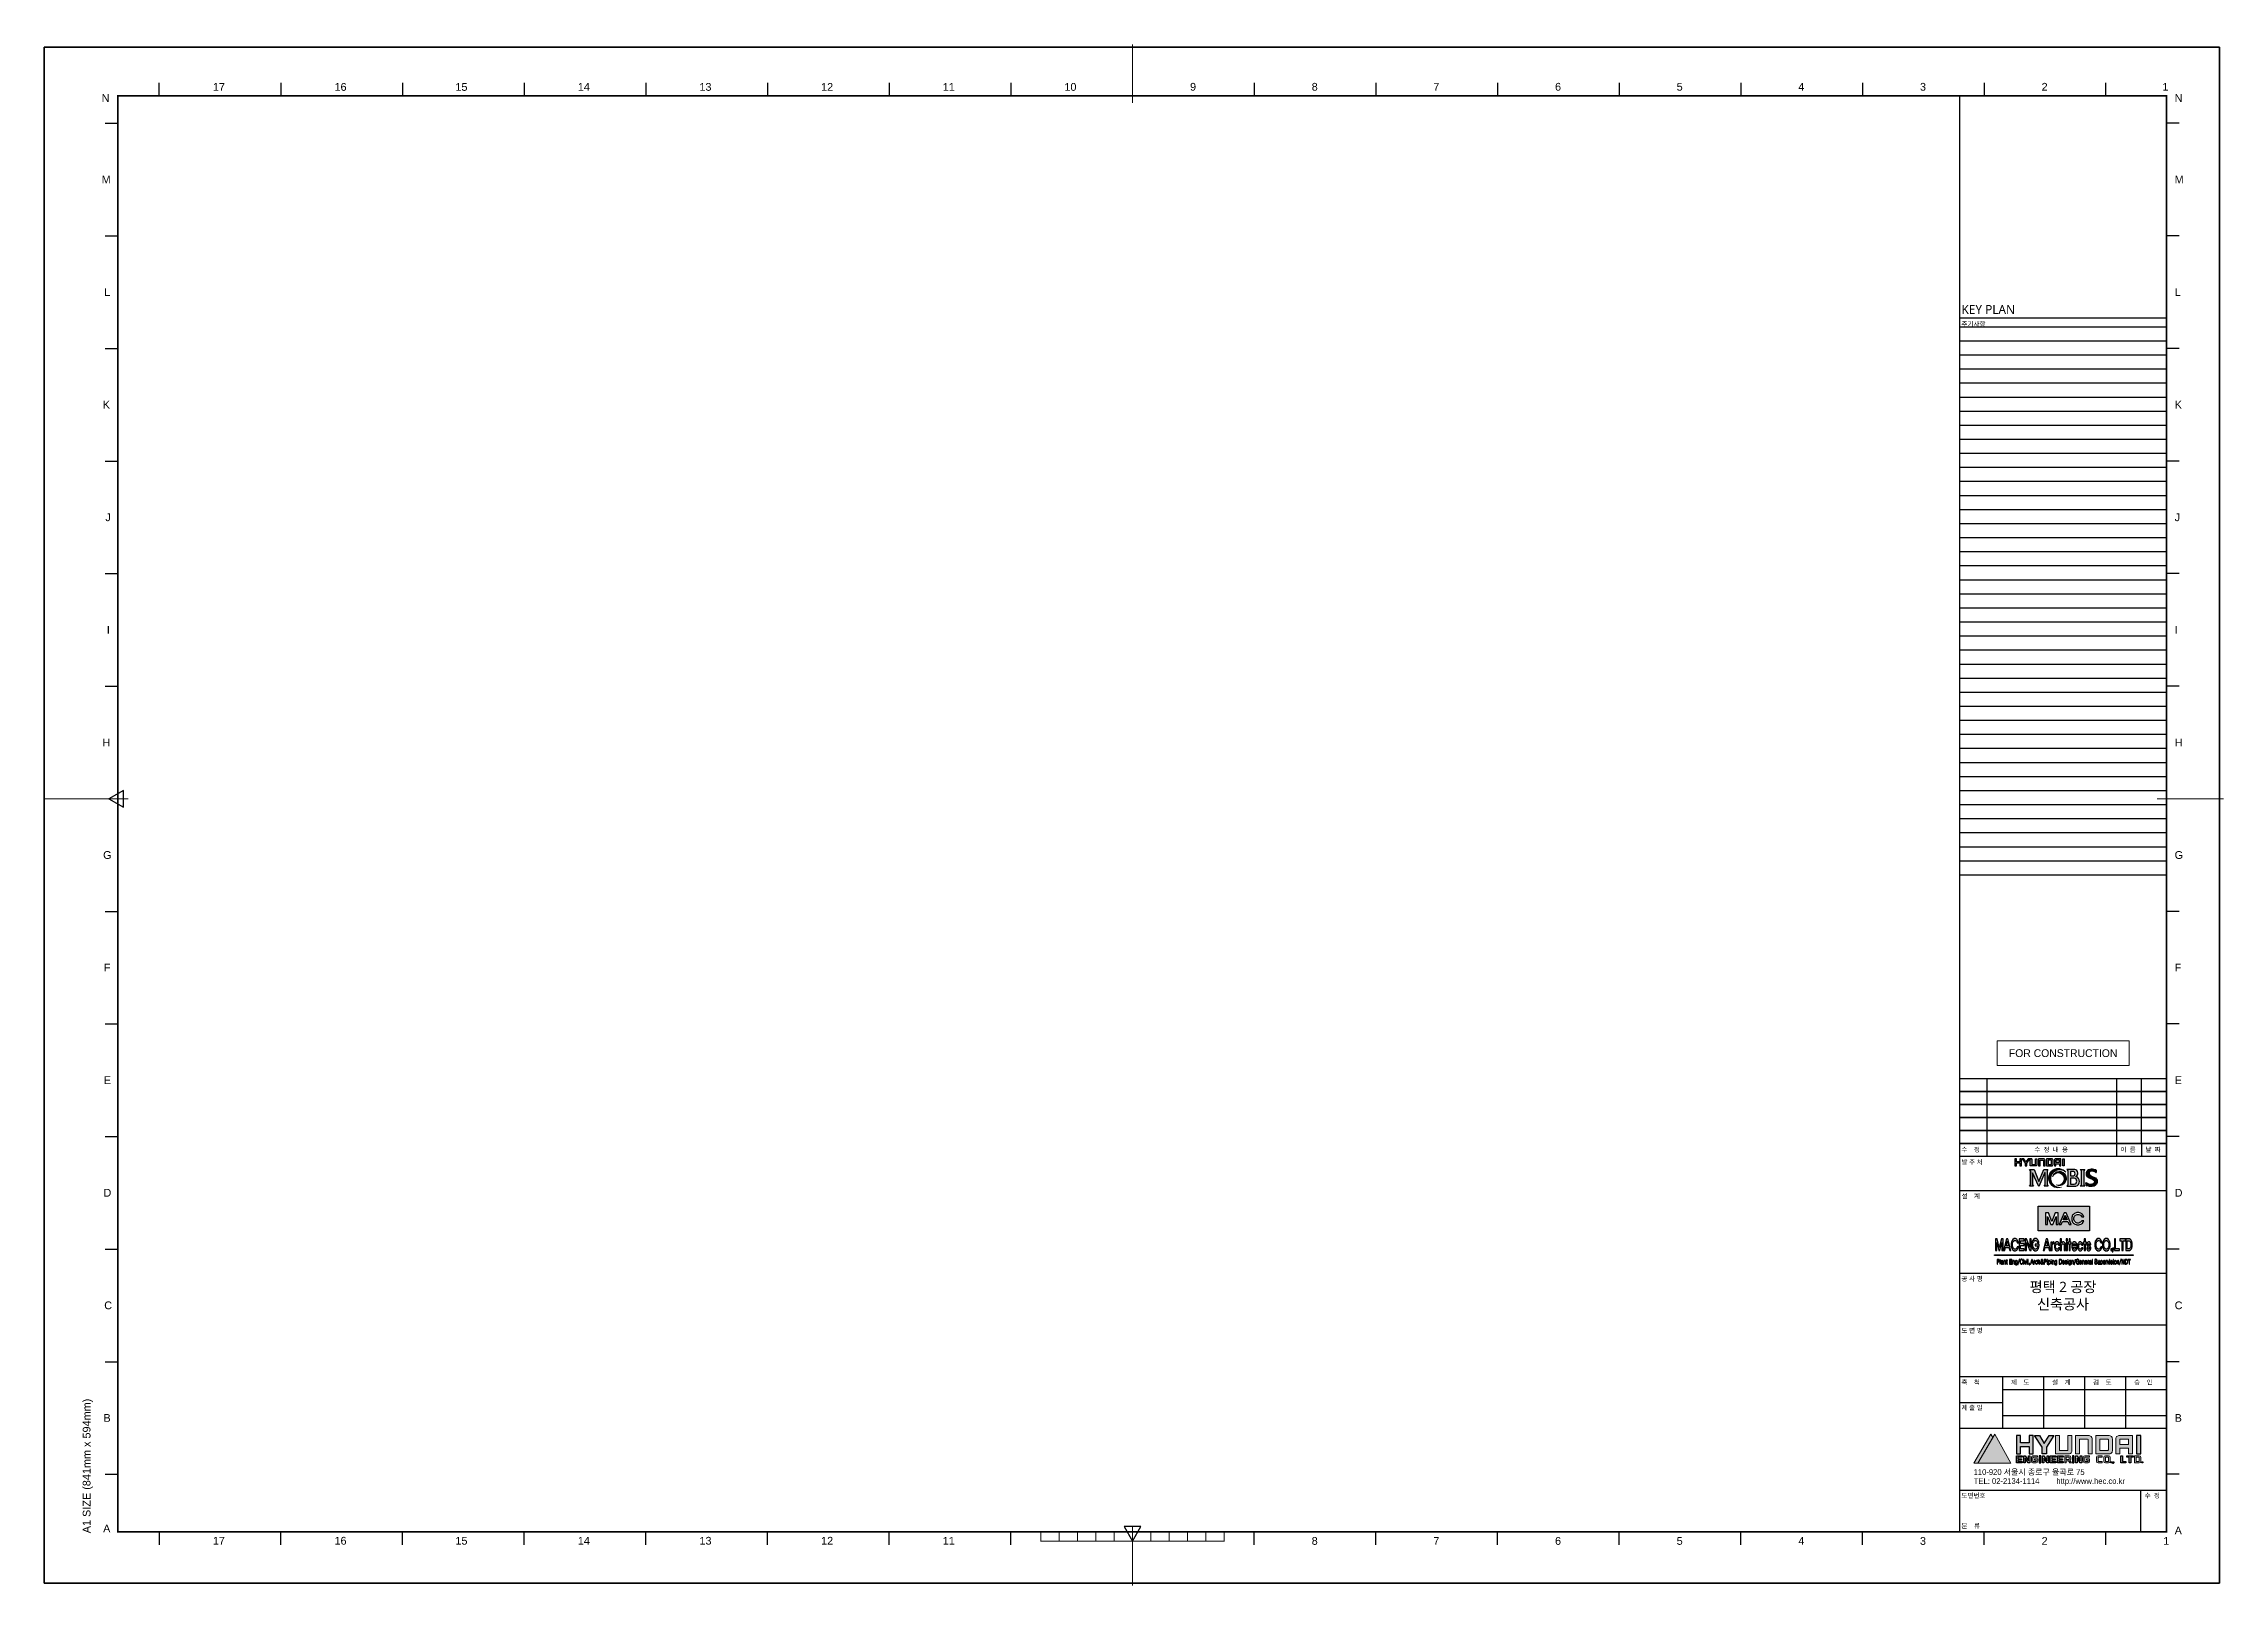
# Model space of a CAD drawing. Header units: millimetres. Extents: x 0 to 421, y -1 to 297.
import ezdxf
from ezdxf.enums import TextEntityAlignment as Align

# ---------------------------------------------------------------- set-up
doc = ezdxf.new("R2010")
doc.units = ezdxf.units.MM
doc.header["$LTSCALE"] = 1000
doc.layers.get('0').update_dxf_attribs({"lineweight": 9})
doc.layers.get('DEFPOINTS').update_dxf_attribs({"color": 140})
for name, color, linetype, lineweight, true_color in [('10', 1, 'Continuous', 9, 0xff0000), ('104', 7, 'Continuous', 9, 0x00a326), ('40', 7, 'Continuous', 9, 0xf9b700)]:
    doc.layers.add(name, color=color, linetype=linetype, lineweight=lineweight, true_color=true_color)
for name, color, linetype in [('CI OUTLINE', 7, 'Continuous'), ('G-TITLE', 4, 'Continuous'), ('HEC-FORM', 7, 'Continuous'), ('HEC_FRAME', 7, 'Continuous'), ('LOGO', 3, 'Continuous'), ('TITLE BLOCK', 7, 'Continuous')]:
    doc.layers.add(name, color=color, linetype=linetype)
doc.styles.add('Arial', font='arial.ttf')
doc.styles.add('HUMAN', font='malgun.ttf')
doc.styles.add('현대하모니L', font='')
doc.styles.get('현대하모니L').set_extended_font_data('현대하모니 L')

msp = doc.modelspace()

# ---------------------------------------------------------------- texts
at = {"layer": 'G-TITLE', "color": 0, "insert": (354.14, 58.17), "char_height": 2, "width": 71.2568, "attachment_point": 1, "style": 'HUMAN'}
msp.add_mtext('\\pxqc;평택 2 공장\\P신축공사', dxfattribs=at)
at = {"layer": 'TITLE BLOCK', "linetype": 'Continuous', "style": '현대하모니L'}
msp.add_text('FOR CONSTRUCTION', height=1.5, dxfattribs=at).set_placement((389.79, 102.3), align=Align.MIDDLE_CENTER)

# ---------------------------------------------------------------- blocks, each defined once
blk = doc.blocks.new('HEC DWG-Form2014')
blk.add_lwpolyline([(820.48, 574.87), (28.47, 574.87), (28.47, 19.8), (820.48, 19.8)], close=True)
at = {"layer": 'DEFPOINTS', "color": 1}
blk.add_lwpolyline([(841, 0), (0, 0), (0, 593.71), (841, 593.71)], close=True, dxfattribs=at)
at = {"layer": 'HEC_FRAME', "color": 3}
blk.add_line((820.48, 488.93), (740.52, 488.93), dxfattribs=at)
at = {"layer": 'HEC_FRAME', "color": 6}
for p, q in [((810.85, 169.98), (810.85, 164.97)), ((810.46, 35.82), (810.46, 19.8))]:
    blk.add_line(p, q, dxfattribs=at)
at = {"layer": 'HEC_FRAME', "color": 6, "linetype": 'Continuous'}
blk.add_line((820.5, 35.82), (740.52, 35.82), dxfattribs=at)
at = {"layer": 'HEC_FRAME', "linetype": 'Continuous'}
for points, const_width in [([(420.72, 594.77), (420.72, 572.02)], 0.495), ([(0, 303.14), (32.56, 303.14)], 0.495), ([(816.81, 303.14), (842.6, 303.14)], 0.495), ([(385.31, 19.8), (385.31, 16.26), (456.13, 16.26), (456.13, 19.8)], 0.354), ([(392.39, 19.8), (392.39, 16.26)], 0.354), ([(399.48, 19.8), (399.48, 16.26)], 0.354), ([(406.56, 19.8), (406.56, 16.26)], 0.354), ([(413.64, 19.8), (413.64, 16.26)], 0.354), ([(420.72, 21.7), (420.72, -1)], 0.495), ([(420.72, 19.8), (420.72, 16.26)], 0.354), ([(427.8, 19.8), (427.8, 16.26)], 0.354), ([(434.88, 19.8), (434.88, 16.26)], 0.354), ([(441.96, 19.8), (441.96, 16.26)], 0.354), ([(449.05, 19.8), (449.05, 16.26)], 0.354)]:
    blk.add_lwpolyline(points, dxfattribs=dict(at, const_width=const_width))
at = {"layer": 'HEC_FRAME', "color": 3, "linetype": 'Continuous', "const_width": 0.708}
blk.add_lwpolyline([(28.47, 19.8), (820.48, 19.8), (820.48, 574.87), (28.47, 574.87)], close=True, dxfattribs=at)
at = {"layer": 'HEC_FRAME', "linetype": 'Continuous'}
for points in [[(44.48, 574.87), (44.48, 579.83)], [(91.51, 579.83), (91.51, 574.87)], [(138.54, 579.83), (138.54, 574.87)], [(185.57, 579.83), (185.57, 574.87)], [(232.6, 579.83), (232.6, 574.87)], [(279.63, 579.83), (279.63, 574.87)], [(326.66, 579.83), (326.66, 574.87)], [(373.69, 579.83), (373.69, 574.87)], [(467.75, 579.83), (467.75, 574.87)], [(514.78, 579.83), (514.78, 574.87)], [(561.81, 579.83), (561.81, 574.87)], [(608.84, 579.83), (608.84, 574.87)], [(655.87, 579.83), (655.87, 574.87)], [(702.9, 579.83), (702.9, 574.87)], [(749.93, 579.83), (749.93, 574.87)], [(796.96, 574.87), (796.96, 579.83)], [(23.52, 564.22), (28.47, 564.22)], [(825.43, 564.22), (820.48, 564.22)], [(23.52, 520.7), (28.47, 520.7)], [(825.43, 520.7), (820.48, 520.7)], [(23.52, 477.19), (28.47, 477.19)], [(825.43, 477.19), (820.48, 477.19)], [(23.52, 433.68), (28.47, 433.68)], [(825.43, 433.68), (820.48, 433.68)], [(23.52, 390.16), (28.47, 390.16)], [(825.43, 390.16), (820.48, 390.16)], [(23.52, 346.65), (28.47, 346.65)], [(825.43, 346.65), (820.48, 346.65)], [(23.52, 259.62), (28.47, 259.62)], [(825.43, 259.62), (820.48, 259.62)], [(23.52, 216.11), (28.47, 216.11)], [(825.43, 216.11), (820.48, 216.11)], [(23.52, 172.6), (28.47, 172.6)], [(825.43, 172.6), (820.48, 172.6)], [(23.52, 129.08), (28.47, 129.08)], [(825.43, 129.08), (820.48, 129.08)], [(23.52, 85.57), (28.47, 85.57)], [(825.43, 85.57), (820.48, 85.57)], [(23.52, 42.06), (28.47, 42.06)], [(825.43, 42.06), (820.48, 42.06)], [(44.48, 19.8), (44.48, 14.84)], [(91.51, 14.84), (91.51, 19.8)], [(138.54, 14.84), (138.54, 19.8)], [(185.57, 14.84), (185.57, 19.8)], [(232.6, 14.84), (232.6, 19.8)], [(279.63, 14.84), (279.63, 19.8)], [(326.66, 14.84), (326.66, 19.8)], [(373.69, 14.84), (373.69, 19.8)], [(467.75, 14.84), (467.75, 19.8)], [(514.78, 14.84), (514.78, 19.8)], [(561.81, 14.84), (561.81, 19.8)], [(608.84, 14.84), (608.84, 19.8)], [(655.87, 14.84), (655.87, 19.8)], [(702.9, 14.84), (702.9, 19.8)], [(749.93, 14.84), (749.93, 19.8)], [(796.96, 14.84), (796.96, 19.8)]]:
    blk.add_lwpolyline(points, dxfattribs=at)
at = {"layer": 'HEC_FRAME', "color": 3, "linetype": 'Continuous'}
blk.add_lwpolyline([(740.52, 19.8), (740.52, 574.87)], dxfattribs=at)
at = {"layer": 'HEC_FRAME', "linetype": 'Continuous'}
for points in [[(24.93, 303.14), (30.6, 299.88), (30.6, 306.39)], [(420.72, 16.26), (423.98, 21.92), (417.46, 21.92)]]:
    blk.add_lwpolyline(points, close=True, dxfattribs=at)
at = {"layer": 'HEC_FRAME', "color": 6, "linetype": 'Continuous'}
for points in [[(740.52, 169.98), (820.5, 169.98)], [(751.17, 164.97), (751.17, 169.98)], [(801.23, 164.97), (801.23, 169.98)], [(740.52, 164.97), (820.5, 164.97)], [(740.52, 151.79), (820.5, 151.79)], [(740.52, 119.86), (820.5, 119.86)], [(740.52, 99.87), (820.5, 99.87)], [(740.52, 79.87), (820.5, 79.87)], [(757.03, 79.87), (757.03, 59.85)], [(772.9, 79.87), (772.9, 59.85)], [(788.76, 79.87), (788.76, 59.85)], [(804.63, 79.87), (804.63, 59.85)], [(740.52, 69.86), (757.03, 69.86)], [(757.03, 74.86), (820.5, 74.86)], [(740.52, 59.85), (820.5, 59.85)], [(757.03, 64.85), (820.5, 64.85)]]:
    blk.add_lwpolyline(points, dxfattribs=at)
at = {"layer": 'HEC_FRAME', "color": 4}
for s, height, style, p in [('N', 3, 'Arial', (22.19, 572.51)), ('17', 3.004, 'Arial', (65.18, 576.78)), ('16', 3.004, 'Arial', (112.21, 576.78)), ('15', 3.004, 'Arial', (158.95, 576.78)), ('14', 3.004, 'Arial', (206.27, 576.78)), ('13', 3.004, 'Arial', (253.3, 576.78)), ('12', 3.004, 'Arial', (300.33, 576.78)), ('11', 3.004, 'Arial', (347.36, 576.78)), ('10', 3.004, 'Arial', (394.39, 576.78)), ('9', 3, 'Arial', (442.97, 576.84)), ('8', 3, 'Arial', (490, 576.84)), ('7', 3, 'Arial', (537.03, 576.84)), ('6', 3, 'Arial', (584.07, 576.84)), ('5', 3, 'Arial', (631.1, 576.84)), ('4', 3, 'Arial', (678.13, 576.84)), ('3', 3, 'Arial', (725.16, 576.84)), ('2', 3, 'Arial', (772.19, 576.84)), ('1', 3, 'Arial', (818.9, 576.84)), ('N', 3, 'Arial', (823.62, 572.51)), ('M', 3, 'Arial', (22.19, 541)), ('M', 3, 'Arial', (823.62, 541)), ('L', 3, 'Arial', (23.19, 497.49)), ('L', 3, 'Arial', (823.62, 497.49)), ('KEY PLAN', 3.504, 'HUMAN', (741.23, 490.53)), ('주기사항', 1.802, 'HUMAN', (741.2, 485.7)), ('K', 3, 'Arial', (22.61, 453.97)), ('K', 3, 'Arial', (823.62, 453.97)), ('J', 3, 'Arial', (23.62, 410.46)), ('J', 3, 'Arial', (823.62, 410.46)), ('I', 3, 'Arial', (24.19, 366.95)), ('I', 3, 'Arial', (823.62, 366.95)), ('H', 3, 'Arial', (22.47, 323.43)), ('H', 3, 'Arial', (823.62, 323.43)), ('G', 3, 'Arial', (22.76, 279.92)), ('G', 3, 'Arial', (823.62, 279.92)), ('F', 3, 'Arial', (23.04, 236.41)), ('F', 3, 'Arial', (823.62, 236.41)), ('E', 3, 'Arial', (23.04, 192.89)), ('E', 3, 'Arial', (823.62, 192.89)), ('수    정', 1.802, 'HUMAN', (741.2, 166.67)), ('수  정  내  용', 1.802, 'HUMAN', (769.34, 166.67)), ('이  름', 1.802, 'HUMAN', (802.69, 166.67)), ('날  짜', 1.802, 'HUMAN', (812.32, 166.67)), ('발 주 처', 1.802, 'HUMAN', (741.2, 161.87)), ('D', 3, 'Arial', (22.9, 149.38)), ('D', 3, 'Arial', (823.62, 149.38)), ('설    계', 1.802, 'HUMAN', (741.2, 148.69)), ('공 사 명', 1.802, 'HUMAN', (741.2, 116.76)), ('C', 3, 'Arial', (23.19, 105.87)), ('C', 3, 'Arial', (823.62, 105.87)), ('도 면 명', 1.802, 'HUMAN', (741.2, 96.76)), ('축    척', 1.802, 'HUMAN', (741.2, 76.75)), ('제    도', 1.802, 'HUMAN', (760.36, 76.75)), ('설    계', 1.802, 'HUMAN', (776.23, 76.75)), ('검    토', 1.802, 'HUMAN', (792.09, 76.75)), ('승    인', 1.802, 'HUMAN', (807.96, 76.75)), ('제 출 일', 1.802, 'HUMAN', (741.2, 66.9)), ('B', 3, 'Arial', (22.9, 62.35)), ('B', 3, 'Arial', (823.62, 62.35)), ('도면번호', 1.802, 'HUMAN', (741.2, 32.95)), ('수  정', 1.802, 'HUMAN', (812.04, 32.95)), ('A', 3, 'Arial', (22.76, 19.62)), ('17', 3.004, 'Arial', (65.18, 14.88)), ('16', 3.004, 'Arial', (112.21, 14.88)), ('15', 3.004, 'Arial', (158.95, 14.88)), ('14', 3.004, 'Arial', (206.27, 14.88)), ('13', 3.004, 'Arial', (253.3, 14.88)), ('12', 3.004, 'Arial', (300.33, 14.88)), ('11', 3.004, 'Arial', (347.36, 14.88)), ('8', 3, 'Arial', (490, 14.82)), ('7', 3, 'Arial', (537.03, 14.82)), ('6', 3, 'Arial', (584.07, 14.82)), ('5', 3, 'Arial', (631.1, 14.82)), ('4', 3, 'Arial', (678.13, 14.82)), ('3', 3, 'Arial', (725.16, 14.82)), ('분    류', 1.802, 'HUMAN', (741.2, 21.25)), ('2', 3, 'Arial', (772.19, 14.82)), ('1', 3, 'Arial', (819.22, 14.82)), ('A', 3, 'Arial', (823.62, 18.84))]:
    blk.add_text(s, height=height, dxfattribs=dict(at, style=style)).set_placement(p)
at = {"layer": 'HEC_FRAME', "color": 4, "style": 'Arial'}
blk.add_text('A1 SIZE (841mm x 594mm)', height=3.0036, rotation=90, dxfattribs=at).set_placement((17.88, 19.29))
blk = doc.blocks.new('CI_HEC')
at = {"layer": '104'}
h = blk.add_hatch(color=256, dxfattribs=at)
h.dxf.hatch_style = 1
h.paths.add_polyline_path([(8.08, 19.15), (1.5, 8.01), (14.26, 8.01)])
at = {"layer": '40'}
h = blk.add_hatch(color=256, dxfattribs=at)
h.dxf.hatch_style = 1
h.paths.add_polyline_path([(7.3, 17.84), (6.57, 19.15), (0, 8.01), (1.5, 8.01)])
at = {"layer": 'HEC-FORM'}
h = blk.add_hatch(color=166, dxfattribs=at)
h.dxf.hatch_style = 1
h.paths.add_polyline_path([(22.92, 18.64), (21.37, 18.64), (21.37, 15.87), (18.05, 15.87), (18.05, 18.64), (16.49, 18.64), (16.49, 11.54), (18.05, 11.54), (18.05, 14.48), (21.37, 14.48), (21.37, 11.54), (22.92, 11.54)])
h.paths.add_polyline_path([(30.95, 18.64), (29.1, 18.64), (27.21, 15.53), (25.32, 18.64), (23.47, 18.64), (26.38, 14.16), (26.38, 11.54), (28.04, 11.54), (28.04, 14.16)])
edge = h.paths.add_edge_path()
edge.add_spline(control_points=[(34.51, 12.93), (33.78, 12.93), (33.05, 12.93), (33.05, 12.93), (33.05, 12.93), (33.05, 14.36), (33.05, 15.78)], knot_values=[2.5, 2.5, 2.5, 2.5, 3, 3, 3, 3.5, 3.5, 3.5, 3.5], degree=3, periodic=0)
edge.add_spline(control_points=[(33.05, 15.78), (33.05, 17.21), (33.05, 18.64), (33.05, 18.64), (33.05, 18.64), (32.66, 18.64), (32.27, 18.64)], knot_values=[3.5, 3.5, 3.5, 3.5, 4, 4, 4, 4.5, 4.5, 4.5, 4.5], degree=3, periodic=0)
edge.add_spline(control_points=[(32.27, 18.64), (31.88, 18.64), (31.49, 18.64), (31.49, 18.64), (31.49, 18.64), (31.49, 16.86), (31.49, 15.09)], knot_values=[4.5, 4.5, 4.5, 4.5, 5, 5, 5, 5.5, 5.5, 5.5, 5.5], degree=3, periodic=0)
edge.add_spline(control_points=[(31.49, 15.09), (31.49, 13.31), (31.49, 11.54), (31.49, 11.54), (31.49, 11.54), (36.35, 11.54), (36.35, 11.54)], knot_values=[5.5, 5.5, 5.5, 5.5, 6, 6, 6, 7, 7, 7, 7], degree=3, periodic=0)
edge.add_spline(control_points=[(36.35, 11.54), (36.82, 11.54), (37.25, 11.61), (37.57, 11.95)], knot_values=[7, 7, 7, 7, 8, 8, 8, 8], degree=3, periodic=0)
edge.add_spline(control_points=[(37.57, 11.95), (37.9, 12.28), (37.91, 12.77), (37.92, 13.05), (37.92, 13.05), (37.92, 13.84), (37.92, 14.82)], knot_values=[8, 8, 8, 8, 9, 9, 9, 9.375023, 9.375023, 9.375023, 9.375023], degree=3, periodic=0)
edge.add_spline(control_points=[(37.92, 14.82), (37.92, 15.8), (37.92, 16.98), (37.92, 17.77)], knot_values=[9.375023, 9.375023, 9.375023, 9.375023, 9.750015, 9.750015, 9.750015, 9.750015], degree=3, periodic=0)
edge.add_spline(control_points=[(37.92, 17.77), (37.92, 17.96), (37.92, 18.14), (37.92, 18.27)], knot_values=[9.750015, 9.750015, 9.750015, 9.750015, 9.843763, 9.843763, 9.843763, 9.843763], degree=3, periodic=0)
edge.add_spline(control_points=[(37.92, 18.27), (37.92, 18.41), (37.92, 18.52), (37.92, 18.58)], knot_values=[9.843763, 9.843763, 9.843763, 9.843763, 9.937511, 9.937511, 9.937511, 9.937511], degree=3, periodic=0)
edge.add_spline(control_points=[(37.92, 18.58), (37.92, 18.59), (37.92, 18.61), (37.92, 18.61)], knot_values=[9.937511, 9.937511, 9.937511, 9.937511, 9.960948, 9.960948, 9.960948, 9.960948], degree=3, periodic=0)
edge.add_spline(control_points=[(37.92, 18.64), (37.92, 18.64), (37.92, 18.64), (37.92, 18.64), (37.92, 18.64), (37.92, 18.64), (37.92, 18.64)], knot_values=[9.999766, 9.999766, 9.999766, 9.999766, 10, 10, 10, 10.001231, 10.001231, 10.001231, 10.001231], degree=3, periodic=0)
edge.add_spline(control_points=[(37.92, 18.64), (37.92, 18.64), (37.92, 18.64), (37.92, 18.64)], knot_values=[10.001231, 10.001231, 10.001231, 10.001231, 10.001963, 10.001963, 10.001963, 10.001963], degree=3, periodic=0)
edge.add_spline(control_points=[(37.92, 18.64), (37.92, 18.64), (37.92, 18.64), (37.92, 18.64)], knot_values=[10.001963, 10.001963, 10.001963, 10.001963, 10.004893, 10.004893, 10.004893, 10.004893], degree=3, periodic=0)
edge.add_spline(control_points=[(37.92, 18.64), (37.92, 18.64), (37.92, 18.64), (37.92, 18.64)], knot_values=[10.004893, 10.004893, 10.004893, 10.004893, 10.007822, 10.007822, 10.007822, 10.007822], degree=3, periodic=0)
edge.add_spline(control_points=[(37.92, 18.64), (37.92, 18.64), (37.92, 18.64), (37.92, 18.64)], knot_values=[10.007822, 10.007822, 10.007822, 10.007822, 10.019541, 10.019541, 10.019541, 10.019541], degree=3, periodic=0)
edge.add_spline(control_points=[(37.92, 18.64), (37.92, 18.64), (37.92, 18.64), (37.92, 18.64)], knot_values=[10.019541, 10.019541, 10.019541, 10.019541, 10.031259, 10.031259, 10.031259, 10.031259], degree=3, periodic=0)
edge.add_spline(control_points=[(37.92, 18.64), (37.91, 18.64), (37.91, 18.64), (37.89, 18.64)], knot_values=[10.031259, 10.031259, 10.031259, 10.031259, 10.078133, 10.078133, 10.078133, 10.078133], degree=3, periodic=0)
edge.add_spline(control_points=[(37.89, 18.64), (37.88, 18.64), (37.87, 18.64), (37.85, 18.64)], knot_values=[10.078133, 10.078133, 10.078133, 10.078133, 10.125008, 10.125008, 10.125008, 10.125008], degree=3, periodic=0)
edge.add_spline(control_points=[(37.85, 18.64), (37.79, 18.64), (37.69, 18.64), (37.56, 18.64)], knot_values=[10.125008, 10.125008, 10.125008, 10.125008, 10.312504, 10.312504, 10.312504, 10.312504], degree=3, periodic=0)
edge.add_spline(control_points=[(37.56, 18.64), (37.44, 18.64), (37.29, 18.64), (37.14, 18.64)], knot_values=[10.312504, 10.312504, 10.312504, 10.312504, 10.5, 10.5, 10.5, 10.5], degree=3, periodic=0)
edge.add_spline(control_points=[(37.14, 18.64), (37, 18.64), (36.85, 18.64), (36.73, 18.64)], knot_values=[10.5, 10.5, 10.5, 10.5, 10.687496, 10.687496, 10.687496, 10.687496], degree=3, periodic=0)
edge.add_spline(control_points=[(36.73, 18.64), (36.6, 18.64), (36.5, 18.64), (36.43, 18.64)], knot_values=[10.687496, 10.687496, 10.687496, 10.687496, 10.874992, 10.874992, 10.874992, 10.874992], degree=3, periodic=0)
edge.add_spline(control_points=[(36.43, 18.64), (36.42, 18.64), (36.4, 18.64), (36.39, 18.64)], knot_values=[10.874992, 10.874992, 10.874992, 10.874992, 10.921867, 10.921867, 10.921867, 10.921867], degree=3, periodic=0)
edge.add_spline(control_points=[(36.37, 18.64), (36.37, 18.64), (36.37, 18.64), (36.37, 18.64), (36.37, 18.64), (36.37, 18.64), (36.37, 18.64)], knot_values=[10.999502, 10.999502, 10.999502, 10.999502, 11, 11, 11, 11.0006, 11.0006, 11.0006, 11.0006], degree=3, periodic=0)
edge.add_spline(control_points=[(36.37, 18.64), (36.37, 18.64), (36.37, 18.64), (36.37, 18.64)], knot_values=[11.0006, 11.0006, 11.0006, 11.0006, 11.000967, 11.000967, 11.000967, 11.000967], degree=3, periodic=0)
edge.add_spline(control_points=[(36.37, 18.64), (36.37, 18.64), (36.37, 18.64), (36.37, 18.64)], knot_values=[11.000967, 11.000967, 11.000967, 11.000967, 11.002431, 11.002431, 11.002431, 11.002431], degree=3, periodic=0)
edge.add_spline(control_points=[(36.37, 18.64), (36.37, 18.64), (36.37, 18.64), (36.37, 18.64)], knot_values=[11.002431, 11.002431, 11.002431, 11.002431, 11.003896, 11.003896, 11.003896, 11.003896], degree=3, periodic=0)
edge.add_spline(control_points=[(36.37, 18.64), (36.37, 18.64), (36.37, 18.64), (36.37, 18.64)], knot_values=[11.003896, 11.003896, 11.003896, 11.003896, 11.009755, 11.009755, 11.009755, 11.009755], degree=3, periodic=0)
edge.add_spline(control_points=[(36.37, 18.64), (36.37, 18.64), (36.37, 18.64), (36.37, 18.64)], knot_values=[11.009755, 11.009755, 11.009755, 11.009755, 11.015615, 11.015615, 11.015615, 11.015615], degree=3, periodic=0)
edge.add_spline(control_points=[(36.37, 18.64), (36.37, 18.63), (36.37, 18.63), (36.37, 18.62)], knot_values=[11.015615, 11.015615, 11.015615, 11.015615, 11.039052, 11.039052, 11.039052, 11.039052], degree=3, periodic=0)
edge.add_spline(control_points=[(36.37, 18.62), (36.37, 18.57), (36.37, 18.46), (36.37, 18.29)], knot_values=[11.039052, 11.039052, 11.039052, 11.039052, 11.156237, 11.156237, 11.156237, 11.156237], degree=3, periodic=0)
edge.add_spline(control_points=[(36.37, 18.29), (36.37, 18.16), (36.37, 18), (36.37, 17.81)], knot_values=[11.156237, 11.156237, 11.156237, 11.156237, 11.249985, 11.249985, 11.249985, 11.249985], degree=3, periodic=0)
edge.add_spline(control_points=[(36.37, 17.81), (36.37, 17.06), (36.37, 15.94), (36.37, 15.01)], knot_values=[11.249985, 11.249985, 11.249985, 11.249985, 11.624977, 11.624977, 11.624977, 11.624977], degree=3, periodic=0)
edge.add_spline(control_points=[(36.37, 15.01), (36.37, 14.08), (36.37, 13.33), (36.37, 13.33)], knot_values=[11.624977, 11.624977, 11.624977, 11.624977, 12, 12, 12, 12], degree=3, periodic=0)
edge.add_spline(control_points=[(36.37, 13.33), (36.36, 13.25), (36.37, 13.11), (36.31, 13.02)], knot_values=[0, 0, 0, 0, 1, 1, 1, 1], degree=3, periodic=0)
edge.add_spline(control_points=[(36.31, 13.02), (36.23, 12.92), (36.11, 12.93), (35.97, 12.93), (35.97, 12.93), (35.24, 12.93), (34.51, 12.93)], knot_values=[1, 1, 1, 1, 2, 2, 2, 2.5, 2.5, 2.5, 2.5], degree=3, periodic=0)
edge = h.paths.add_edge_path()
edge.add_spline(control_points=[(45.73, 17.13), (45.72, 17.41), (45.71, 17.9), (45.38, 18.23)], knot_values=[10, 10, 10, 10, 11, 11, 11, 11], degree=3, periodic=0)
edge.add_spline(control_points=[(45.38, 18.23), (45.05, 18.57), (44.62, 18.64), (44.16, 18.64)], knot_values=[11, 11, 11, 11, 12, 12, 12, 12], degree=3, periodic=0)
edge.add_spline(control_points=[(44.16, 18.64), (44.16, 18.64), (42.95, 18.64), (41.73, 18.64)], knot_values=[0, 0, 0, 0, 0.5, 0.5, 0.5, 0.5], degree=3, periodic=0)
edge.add_spline(control_points=[(41.73, 18.64), (40.51, 18.64), (39.3, 18.64), (39.3, 18.64), (39.3, 18.64), (39.3, 16.86), (39.3, 15.09)], knot_values=[0.5, 0.5, 0.5, 0.5, 1, 1, 1, 1.5, 1.5, 1.5, 1.5], degree=3, periodic=0)
edge.add_spline(control_points=[(39.3, 15.09), (39.3, 13.31), (39.3, 11.54), (39.3, 11.54), (39.3, 11.54), (39.69, 11.54), (40.08, 11.54)], knot_values=[1.5, 1.5, 1.5, 1.5, 2, 2, 2, 2.5, 2.5, 2.5, 2.5], degree=3, periodic=0)
edge.add_spline(control_points=[(40.08, 11.54), (40.47, 11.54), (40.86, 11.54), (40.86, 11.54), (40.86, 11.54), (40.86, 12.97), (40.86, 14.4)], knot_values=[2.5, 2.5, 2.5, 2.5, 3, 3, 3, 3.5, 3.5, 3.5, 3.5], degree=3, periodic=0)
edge.add_spline(control_points=[(40.86, 14.4), (40.86, 15.82), (40.86, 17.25), (40.86, 17.25), (40.86, 17.25), (43.77, 17.25), (43.77, 17.25)], knot_values=[3.5, 3.5, 3.5, 3.5, 4, 4, 4, 5, 5, 5, 5], degree=3, periodic=0)
edge.add_spline(control_points=[(43.77, 17.25), (43.92, 17.25), (44.04, 17.26), (44.11, 17.16)], knot_values=[5, 5, 5, 5, 6, 6, 6, 6], degree=3, periodic=0)
edge.add_spline(control_points=[(44.11, 17.16), (44.18, 17.08), (44.17, 16.93), (44.17, 16.85), (44.17, 16.85), (44.17, 15.52), (44.17, 14.19)], knot_values=[6, 6, 6, 6, 7, 7, 7, 7.5, 7.5, 7.5, 7.5], degree=3, periodic=0)
edge.add_spline(control_points=[(44.17, 14.19), (44.17, 12.87), (44.17, 11.54), (44.17, 11.54), (44.17, 11.54), (44.56, 11.54), (44.95, 11.54)], knot_values=[7.5, 7.5, 7.5, 7.5, 8, 8, 8, 8.5, 8.5, 8.5, 8.5], degree=3, periodic=0)
edge.add_spline(control_points=[(44.95, 11.54), (45.34, 11.54), (45.73, 11.54), (45.73, 11.54), (45.73, 11.54), (45.73, 17.13), (45.73, 17.13)], knot_values=[8.5, 8.5, 8.5, 8.5, 9, 9, 9, 10, 10, 10, 10], degree=3, periodic=0)
edge = h.paths.add_edge_path()
edge.add_spline(control_points=[(53.18, 18.23), (52.86, 18.57), (52.43, 18.64), (51.97, 18.64), (51.97, 18.64), (51.14, 18.64), (50.31, 18.64)], knot_values=[1, 1, 1, 1, 2, 2, 2, 2.5, 2.5, 2.5, 2.5], degree=3, periodic=0)
edge.add_spline(control_points=[(50.31, 18.64), (49.49, 18.64), (48.66, 18.64), (48.66, 18.64), (48.66, 18.64), (48.27, 18.64), (47.88, 18.64)], knot_values=[2.5, 2.5, 2.5, 2.5, 3, 3, 3, 3.5, 3.5, 3.5, 3.5], degree=3, periodic=0)
edge.add_spline(control_points=[(47.88, 18.64), (47.5, 18.64), (47.11, 18.64), (47.11, 18.64), (47.11, 18.64), (47.11, 16.86), (47.11, 15.09)], knot_values=[3.5, 3.5, 3.5, 3.5, 4, 4, 4, 4.5, 4.5, 4.5, 4.5], degree=3, periodic=0)
edge.add_spline(control_points=[(47.11, 15.09), (47.11, 13.31), (47.11, 11.54), (47.11, 11.54), (47.11, 11.54), (51.97, 11.54), (51.97, 11.54)], knot_values=[4.5, 4.5, 4.5, 4.5, 5, 5, 5, 6, 6, 6, 6], degree=3, periodic=0)
edge.add_spline(control_points=[(51.97, 11.54), (52.43, 11.54), (52.86, 11.61), (53.18, 11.95)], knot_values=[6, 6, 6, 6, 7, 7, 7, 7], degree=3, periodic=0)
edge.add_spline(control_points=[(53.18, 11.95), (53.51, 12.28), (53.52, 12.77), (53.53, 13.05), (53.53, 13.05), (53.53, 14.07), (53.53, 15.09)], knot_values=[7, 7, 7, 7, 8, 8, 8, 8.5, 8.5, 8.5, 8.5], degree=3, periodic=0)
edge.add_spline(control_points=[(53.53, 15.09), (53.53, 16.11), (53.53, 17.13), (53.53, 17.13)], knot_values=[8.5, 8.5, 8.5, 8.5, 9, 9, 9, 9], degree=3, periodic=0)
edge.add_spline(control_points=[(53.53, 17.13), (53.52, 17.41), (53.51, 17.9), (53.18, 18.23)], knot_values=[0, 0, 0, 0, 1, 1, 1, 1], degree=3, periodic=0)
edge = h.paths.add_edge_path(flags=16)
edge.add_spline(control_points=[(51.58, 17.25), (51.73, 17.25), (51.85, 17.26), (51.92, 17.16)], knot_values=[5, 5, 5, 5, 6, 6, 6, 6], degree=3, periodic=0)
edge.add_spline(control_points=[(51.92, 17.16), (51.99, 17.08), (51.97, 16.93), (51.98, 16.85), (51.98, 16.85), (51.98, 15.97), (51.98, 15.09)], knot_values=[6, 6, 6, 6, 7, 7, 7, 7.5, 7.5, 7.5, 7.5], degree=3, periodic=0)
edge.add_spline(control_points=[(51.98, 15.09), (51.98, 14.21), (51.98, 13.33), (51.98, 13.33)], knot_values=[7.5, 7.5, 7.5, 7.5, 8, 8, 8, 8], degree=3, periodic=0)
edge.add_spline(control_points=[(51.98, 13.33), (51.97, 13.25), (51.99, 13.11), (51.92, 13.02)], knot_values=[0, 0, 0, 0, 1, 1, 1, 1], degree=3, periodic=0)
edge.add_spline(control_points=[(51.92, 13.02), (51.85, 12.92), (51.73, 12.93), (51.58, 12.93), (51.58, 12.93), (50.85, 12.93), (50.12, 12.93)], knot_values=[1, 1, 1, 1, 2, 2, 2, 2.5, 2.5, 2.5, 2.5], degree=3, periodic=0)
edge.add_spline(control_points=[(50.12, 12.93), (49.39, 12.93), (48.66, 12.93), (48.66, 12.93), (48.66, 12.93), (48.66, 14.01), (48.66, 15.09)], knot_values=[2.5, 2.5, 2.5, 2.5, 3, 3, 3, 3.5, 3.5, 3.5, 3.5], degree=3, periodic=0)
edge.add_spline(control_points=[(48.66, 15.09), (48.66, 16.17), (48.66, 17.25), (48.66, 17.25), (48.66, 17.25), (51.58, 17.25), (51.58, 17.25)], knot_values=[3.5, 3.5, 3.5, 3.5, 4, 4, 4, 5, 5, 5, 5], degree=3, periodic=0)
edge = h.paths.add_edge_path()
edge.add_spline(control_points=[(61.24, 15.09), (61.24, 16.86), (61.24, 18.64), (61.24, 18.64), (61.24, 18.64), (56.39, 18.64), (56.39, 18.64)], knot_values=[7.5, 7.5, 7.5, 7.5, 8, 8, 8, 9, 9, 9, 9], degree=3, periodic=0)
edge.add_spline(control_points=[(56.39, 18.64), (55.93, 18.64), (55.49, 18.57), (55.17, 18.23)], knot_values=[9, 9, 9, 9, 10, 10, 10, 10], degree=3, periodic=0)
edge.add_spline(control_points=[(55.17, 18.23), (54.84, 17.9), (54.83, 17.41), (54.82, 17.13), (54.82, 17.13), (54.82, 15.73), (54.82, 14.33)], knot_values=[0, 0, 0, 0, 1, 1, 1, 1.5, 1.5, 1.5, 1.5], degree=3, periodic=0)
edge.add_spline(control_points=[(54.82, 14.33), (54.82, 12.94), (54.82, 11.54), (54.82, 11.54), (54.82, 11.54), (55.21, 11.54), (55.6, 11.54)], knot_values=[1.5, 1.5, 1.5, 1.5, 2, 2, 2, 2.5, 2.5, 2.5, 2.5], degree=3, periodic=0)
edge.add_spline(control_points=[(55.6, 11.54), (55.99, 11.54), (56.38, 11.54), (56.38, 11.54), (56.38, 11.54), (56.38, 12.11), (56.38, 12.67)], knot_values=[2.5, 2.5, 2.5, 2.5, 3, 3, 3, 3.5, 3.5, 3.5, 3.5], degree=3, periodic=0)
edge.add_spline(control_points=[(56.38, 12.67), (56.38, 13.24), (56.38, 13.8), (56.38, 13.8), (56.38, 13.8), (57.2, 13.8), (58.03, 13.8)], knot_values=[3.5, 3.5, 3.5, 3.5, 4, 4, 4, 4.5, 4.5, 4.5, 4.5], degree=3, periodic=0)
edge.add_spline(control_points=[(58.03, 13.8), (58.85, 13.8), (59.68, 13.8), (59.68, 13.8), (59.68, 13.8), (59.68, 13.24), (59.68, 12.67)], knot_values=[4.5, 4.5, 4.5, 4.5, 5, 5, 5, 5.5, 5.5, 5.5, 5.5], degree=3, periodic=0)
edge.add_spline(control_points=[(59.68, 12.67), (59.68, 12.11), (59.68, 11.54), (59.68, 11.54), (59.68, 11.54), (60.07, 11.54), (60.46, 11.54)], knot_values=[5.5, 5.5, 5.5, 5.5, 6, 6, 6, 6.5, 6.5, 6.5, 6.5], degree=3, periodic=0)
edge.add_spline(control_points=[(60.46, 11.54), (60.85, 11.54), (61.24, 11.54), (61.24, 11.54), (61.24, 11.54), (61.24, 13.31), (61.24, 15.09)], knot_values=[6.5, 6.5, 6.5, 6.5, 7, 7, 7, 7.5, 7.5, 7.5, 7.5], degree=3, periodic=0)
edge = h.paths.add_edge_path(flags=16)
edge.add_spline(control_points=[(58.23, 17.25), (58.95, 17.25), (59.68, 17.25), (59.68, 17.25), (59.68, 17.25), (59.68, 16.74), (59.68, 16.22)], knot_values=[0.5, 0.5, 0.5, 0.5, 1, 1, 1, 1.5, 1.5, 1.5, 1.5], degree=3, periodic=0)
edge.add_spline(control_points=[(59.68, 16.22), (59.68, 15.71), (59.68, 15.19), (59.68, 15.19), (59.68, 15.19), (58.85, 15.19), (58.03, 15.19)], knot_values=[1.5, 1.5, 1.5, 1.5, 2, 2, 2, 2.5, 2.5, 2.5, 2.5], degree=3, periodic=0)
edge.add_spline(control_points=[(58.03, 15.19), (57.2, 15.19), (56.38, 15.19), (56.38, 15.19), (56.38, 15.19), (56.38, 16.85), (56.38, 16.85)], knot_values=[2.5, 2.5, 2.5, 2.5, 3, 3, 3, 4, 4, 4, 4], degree=3, periodic=0)
edge.add_spline(control_points=[(56.38, 16.85), (56.38, 16.93), (56.37, 17.08), (56.43, 17.16)], knot_values=[4, 4, 4, 4, 5, 5, 5, 5], degree=3, periodic=0)
edge.add_spline(control_points=[(56.43, 17.16), (56.51, 17.26), (56.63, 17.25), (56.77, 17.25)], knot_values=[5, 5, 5, 5, 6, 6, 6, 6], degree=3, periodic=0)
edge.add_spline(control_points=[(56.77, 17.25), (56.77, 17.25), (57.5, 17.25), (58.23, 17.25)], knot_values=[0, 0, 0, 0, 0.5, 0.5, 0.5, 0.5], degree=3, periodic=0)
h.paths.add_polyline_path([(64.46, 18.64), (62.8, 18.64), (62.8, 11.54), (64.46, 11.54)])
h = blk.add_hatch(color=166, dxfattribs=at)
h.dxf.hatch_style = 1
edge = h.paths.add_edge_path()
edge.add_spline(control_points=[(44.72, 9.55), (44.72, 9.58), (44.72, 9.61), (44.72, 9.64)], knot_values=[15.750015, 15.750015, 15.750015, 15.750015, 15.843763, 15.843763, 15.843763, 15.843763], degree=3, periodic=0)
edge.add_spline(control_points=[(44.72, 9.64), (44.72, 9.66), (44.72, 9.68), (44.72, 9.69)], knot_values=[15.843763, 15.843763, 15.843763, 15.843763, 15.937511, 15.937511, 15.937511, 15.937511], degree=3, periodic=0)
edge.add_spline(control_points=[(44.72, 9.69), (44.72, 9.7), (44.72, 9.7), (44.72, 9.7)], knot_values=[15.937511, 15.937511, 15.937511, 15.937511, 15.960948, 15.960948, 15.960948, 15.960948], degree=3, periodic=0)
edge.add_spline(control_points=[(44.72, 9.7), (44.72, 9.7), (44.72, 9.7), (44.72, 9.7), (44.72, 9.7), (44.72, 9.7), (44.72, 9.7)], knot_values=[15.999766, 15.999766, 15.999766, 15.999766, 16, 16, 16, 16.001231, 16.001231, 16.001231, 16.001231], degree=3, periodic=0)
edge.add_spline(control_points=[(44.72, 9.7), (44.72, 9.7), (44.72, 9.7), (44.72, 9.7)], knot_values=[16.001231, 16.001231, 16.001231, 16.001231, 16.001963, 16.001963, 16.001963, 16.001963], degree=3, periodic=0)
edge.add_spline(control_points=[(44.72, 9.7), (44.72, 9.7), (44.72, 9.7), (44.72, 9.7)], knot_values=[16.001963, 16.001963, 16.001963, 16.001963, 16.004893, 16.004893, 16.004893, 16.004893], degree=3, periodic=0)
edge.add_spline(control_points=[(44.72, 9.7), (44.72, 9.7), (44.72, 9.7), (44.72, 9.7)], knot_values=[16.004893, 16.004893, 16.004893, 16.004893, 16.007822, 16.007822, 16.007822, 16.007822], degree=3, periodic=0)
edge.add_spline(control_points=[(44.72, 9.7), (44.72, 9.7), (44.72, 9.7), (44.72, 9.7)], knot_values=[16.007822, 16.007822, 16.007822, 16.007822, 16.019541, 16.019541, 16.019541, 16.019541], degree=3, periodic=0)
edge.add_spline(control_points=[(44.72, 9.7), (44.72, 9.7), (44.71, 9.7), (44.71, 9.7)], knot_values=[16.019541, 16.019541, 16.019541, 16.019541, 16.031259, 16.031259, 16.031259, 16.031259], degree=3, periodic=0)
edge.add_spline(control_points=[(44.71, 9.7), (44.71, 9.7), (44.7, 9.7), (44.7, 9.7)], knot_values=[16.031259, 16.031259, 16.031259, 16.031259, 16.078133, 16.078133, 16.078133, 16.078133], degree=3, periodic=0)
edge.add_spline(control_points=[(44.7, 9.7), (44.69, 9.7), (44.68, 9.7), (44.66, 9.7)], knot_values=[16.078133, 16.078133, 16.078133, 16.078133, 16.125007, 16.125007, 16.125007, 16.125007], degree=3, periodic=0)
edge.add_spline(control_points=[(44.66, 9.7), (44.61, 9.7), (44.53, 9.7), (44.43, 9.7)], knot_values=[16.125007, 16.125007, 16.125007, 16.125007, 16.312504, 16.312504, 16.312504, 16.312504], degree=3, periodic=0)
edge.add_spline(control_points=[(44.43, 9.7), (44.33, 9.7), (44.21, 9.7), (44.09, 9.7)], knot_values=[16.312504, 16.312504, 16.312504, 16.312504, 16.5, 16.5, 16.5, 16.5], degree=3, periodic=0)
edge.add_spline(control_points=[(44.09, 9.7), (43.98, 9.7), (43.86, 9.7), (43.76, 9.7)], knot_values=[16.5, 16.5, 16.5, 16.5, 16.687496, 16.687496, 16.687496, 16.687496], degree=3, periodic=0)
edge.add_spline(control_points=[(43.76, 9.7), (43.66, 9.7), (43.57, 9.7), (43.52, 9.7)], knot_values=[16.687496, 16.687496, 16.687496, 16.687496, 16.874993, 16.874993, 16.874993, 16.874993], degree=3, periodic=0)
edge.add_spline(control_points=[(43.52, 9.7), (43.51, 9.7), (43.5, 9.7), (43.49, 9.7)], knot_values=[16.874993, 16.874993, 16.874993, 16.874993, 16.921867, 16.921867, 16.921867, 16.921867], degree=3, periodic=0)
edge.add_spline(control_points=[(43.49, 9.7), (43.48, 9.7), (43.47, 9.7), (43.47, 9.7)], knot_values=[16.921867, 16.921867, 16.921867, 16.921867, 16.968741, 16.968741, 16.968741, 16.968741], degree=3, periodic=0)
edge.add_spline(control_points=[(43.47, 9.7), (43.47, 9.7), (43.47, 9.7), (43.47, 9.7), (43.47, 9.7), (43.47, 9.7), (43.47, 9.7)], knot_values=[16.999502, 16.999502, 16.999502, 16.999502, 17, 17, 17, 17.000967, 17.000967, 17.000967, 17.000967], degree=3, periodic=0)
edge.add_spline(control_points=[(43.47, 9.7), (43.47, 9.7), (43.47, 9.7), (43.47, 9.7)], knot_values=[17.000967, 17.000967, 17.000967, 17.000967, 17.002431, 17.002431, 17.002431, 17.002431], degree=3, periodic=0)
edge.add_spline(control_points=[(43.47, 9.7), (43.47, 9.7), (43.47, 9.7), (43.47, 9.7)], knot_values=[17.002431, 17.002431, 17.002431, 17.002431, 17.003896, 17.003896, 17.003896, 17.003896], degree=3, periodic=0)
edge.add_spline(control_points=[(43.47, 9.7), (43.47, 9.7), (43.47, 9.7), (43.47, 9.7)], knot_values=[17.003896, 17.003896, 17.003896, 17.003896, 17.009755, 17.009755, 17.009755, 17.009755], degree=3, periodic=0)
edge.add_spline(control_points=[(43.47, 9.7), (43.47, 9.7), (43.47, 9.7), (43.47, 9.7)], knot_values=[17.009755, 17.009755, 17.009755, 17.009755, 17.015615, 17.015615, 17.015615, 17.015615], degree=3, periodic=0)
edge.add_spline(control_points=[(43.47, 9.7), (43.47, 9.7), (43.47, 9.7), (43.47, 9.7)], knot_values=[17.015615, 17.015615, 17.015615, 17.015615, 17.039052, 17.039052, 17.039052, 17.039052], degree=3, periodic=0)
edge.add_spline(control_points=[(43.47, 9.7), (43.47, 9.7), (43.47, 9.7), (43.47, 9.7)], knot_values=[17.039052, 17.039052, 17.039052, 17.039052, 17.062489, 17.062489, 17.062489, 17.062489], degree=3, periodic=0)
edge.add_spline(control_points=[(43.47, 9.7), (43.47, 9.69), (43.47, 9.68), (43.47, 9.67)], knot_values=[17.062489, 17.062489, 17.062489, 17.062489, 17.156237, 17.156237, 17.156237, 17.156237], degree=3, periodic=0)
edge.add_spline(control_points=[(43.47, 9.67), (43.47, 9.66), (43.47, 9.64), (43.47, 9.63)], knot_values=[17.156237, 17.156237, 17.156237, 17.156237, 17.249985, 17.249985, 17.249985, 17.249985], degree=3, periodic=0)
edge.add_spline(control_points=[(43.47, 9.63), (43.47, 9.56), (43.47, 9.45), (43.47, 9.36)], knot_values=[17.249985, 17.249985, 17.249985, 17.249985, 17.624977, 17.624977, 17.624977, 17.624977], degree=3, periodic=0)
edge.add_spline(control_points=[(43.47, 9.36), (43.47, 9.28), (43.47, 9.21), (43.47, 9.21), (43.47, 9.21), (43.64, 9.21), (43.81, 9.21)], knot_values=[17.624977, 17.624977, 17.624977, 17.624977, 18, 18, 18, 18.5, 18.5, 18.5, 18.5], degree=3, periodic=0)
edge.add_spline(control_points=[(43.81, 9.21), (43.99, 9.21), (44.16, 9.21), (44.16, 9.21), (44.16, 9.21), (44.16, 8.79), (44.16, 8.79)], knot_values=[0.5, 0.5, 0.5, 0.5, 1, 1, 1, 2, 2, 2, 2], degree=3, periodic=0)
edge.add_spline(control_points=[(44.16, 8.79), (44.16, 8.69), (44.11, 8.64), (44.01, 8.64), (44.01, 8.64), (43.05, 8.64), (43.05, 8.64)], knot_values=[2, 2, 2, 2, 3, 3, 3, 4, 4, 4, 4], degree=3, periodic=0)
edge.add_spline(control_points=[(43.05, 8.64), (42.95, 8.64), (42.9, 8.69), (42.9, 8.79), (42.9, 8.79), (42.9, 10.11), (42.9, 10.11)], knot_values=[4, 4, 4, 4, 5, 5, 5, 6, 6, 6, 6], degree=3, periodic=0)
edge.add_spline(control_points=[(42.9, 10.11), (42.9, 10.21), (42.95, 10.26), (43.05, 10.26), (43.05, 10.26), (43.44, 10.26), (43.83, 10.26)], knot_values=[6, 6, 6, 6, 7, 7, 7, 7.5, 7.5, 7.5, 7.5], degree=3, periodic=0)
edge.add_spline(control_points=[(43.83, 10.26), (44.23, 10.26), (44.62, 10.26), (44.62, 10.26), (44.62, 10.26), (44.62, 10.39), (44.62, 10.52)], knot_values=[7.5, 7.5, 7.5, 7.5, 8, 8, 8, 8.5, 8.5, 8.5, 8.5], degree=3, periodic=0)
edge.add_spline(control_points=[(44.62, 10.52), (44.62, 10.65), (44.62, 10.78), (44.62, 10.78), (44.62, 10.78), (42.89, 10.78), (42.89, 10.78)], knot_values=[8.5, 8.5, 8.5, 8.5, 9, 9, 9, 10, 10, 10, 10], degree=3, periodic=0)
edge.add_spline(control_points=[(42.89, 10.78), (42.5, 10.78), (42.3, 10.59), (42.3, 10.19), (42.3, 10.19), (42.3, 8.71), (42.3, 8.71)], knot_values=[10, 10, 10, 10, 11, 11, 11, 12, 12, 12, 12], degree=3, periodic=0)
edge.add_spline(control_points=[(42.3, 8.71), (42.3, 8.32), (42.5, 8.12), (42.89, 8.12), (42.89, 8.12), (44.13, 8.12), (44.13, 8.12)], knot_values=[12, 12, 12, 12, 13, 13, 13, 14, 14, 14, 14], degree=3, periodic=0)
edge.add_spline(control_points=[(44.13, 8.12), (44.52, 8.12), (44.72, 8.32), (44.72, 8.71), (44.72, 8.71), (44.72, 8.85), (44.72, 9.02)], knot_values=[14, 14, 14, 14, 15, 15, 15, 15.375023, 15.375023, 15.375023, 15.375023], degree=3, periodic=0)
edge.add_spline(control_points=[(44.72, 9.02), (44.72, 9.2), (44.72, 9.41), (44.72, 9.55)], knot_values=[15.375023, 15.375023, 15.375023, 15.375023, 15.750015, 15.750015, 15.750015, 15.750015], degree=3, periodic=0)
edge = h.paths.add_edge_path()
edge.add_spline(control_points=[(49.6, 10.52), (49.6, 10.65), (49.6, 10.78), (49.6, 10.78), (49.6, 10.78), (48.02, 10.78), (48.02, 10.78)], knot_values=[9.5, 9.5, 9.5, 9.5, 10, 10, 10, 11, 11, 11, 11], degree=3, periodic=0)
edge.add_spline(control_points=[(48.02, 10.78), (47.63, 10.78), (47.43, 10.59), (47.43, 10.19)], knot_values=[11, 11, 11, 11, 12, 12, 12, 12], degree=3, periodic=0)
edge.add_spline(control_points=[(47.43, 10.19), (47.43, 10.19), (47.43, 8.71), (47.43, 8.71)], knot_values=[0, 0, 0, 0, 1, 1, 1, 1], degree=3, periodic=0)
edge.add_spline(control_points=[(47.43, 8.71), (47.43, 8.32), (47.63, 8.12), (48.02, 8.12), (48.02, 8.12), (48.42, 8.12), (48.81, 8.12)], knot_values=[1, 1, 1, 1, 2, 2, 2, 2.5, 2.5, 2.5, 2.5], degree=3, periodic=0)
edge.add_spline(control_points=[(48.81, 8.12), (49.21, 8.12), (49.6, 8.12), (49.6, 8.12), (49.6, 8.12), (49.6, 8.25), (49.6, 8.38)], knot_values=[2.5, 2.5, 2.5, 2.5, 3, 3, 3, 3.5, 3.5, 3.5, 3.5], degree=3, periodic=0)
edge.add_spline(control_points=[(49.6, 8.38), (49.6, 8.51), (49.6, 8.64), (49.6, 8.64), (49.6, 8.64), (48.18, 8.64), (48.18, 8.64)], knot_values=[3.5, 3.5, 3.5, 3.5, 4, 4, 4, 5, 5, 5, 5], degree=3, periodic=0)
edge.add_spline(control_points=[(48.18, 8.64), (48.07, 8.64), (48.02, 8.69), (48.02, 8.79), (48.02, 8.79), (48.02, 10.11), (48.02, 10.11)], knot_values=[5, 5, 5, 5, 6, 6, 6, 7, 7, 7, 7], degree=3, periodic=0)
edge.add_spline(control_points=[(48.02, 10.11), (48.02, 10.21), (48.07, 10.26), (48.17, 10.26), (48.17, 10.26), (48.53, 10.26), (48.89, 10.26)], knot_values=[7, 7, 7, 7, 8, 8, 8, 8.5, 8.5, 8.5, 8.5], degree=3, periodic=0)
edge.add_spline(control_points=[(48.89, 10.26), (49.25, 10.26), (49.6, 10.26), (49.6, 10.26), (49.6, 10.26), (49.6, 10.39), (49.6, 10.52)], knot_values=[8.5, 8.5, 8.5, 8.5, 9, 9, 9, 9.5, 9.5, 9.5, 9.5], degree=3, periodic=0)
edge = h.paths.add_edge_path()
edge.add_spline(control_points=[(52.67, 10.2), (52.67, 10.59), (52.47, 10.79), (52.07, 10.79)], knot_values=[7, 7, 7, 7, 8, 8, 8, 8], degree=3, periodic=0)
edge.add_spline(control_points=[(52.07, 10.79), (52.07, 10.79), (50.81, 10.79), (50.81, 10.79)], knot_values=[0, 0, 0, 0, 1, 1, 1, 1], degree=3, periodic=0)
edge.add_spline(control_points=[(50.81, 10.79), (50.42, 10.79), (50.22, 10.59), (50.22, 10.2), (50.22, 10.2), (50.22, 8.71), (50.22, 8.71)], knot_values=[1, 1, 1, 1, 2, 2, 2, 3, 3, 3, 3], degree=3, periodic=0)
edge.add_spline(control_points=[(50.22, 8.71), (50.22, 8.32), (50.42, 8.12), (50.81, 8.12), (50.81, 8.12), (52.07, 8.12), (52.07, 8.12)], knot_values=[3, 3, 3, 3, 4, 4, 4, 5, 5, 5, 5], degree=3, periodic=0)
edge.add_spline(control_points=[(52.07, 8.12), (52.47, 8.12), (52.67, 8.32), (52.67, 8.71), (52.67, 8.71), (52.67, 10.2), (52.67, 10.2)], knot_values=[5, 5, 5, 5, 6, 6, 6, 7, 7, 7, 7], degree=3, periodic=0)
edge = h.paths.add_edge_path(flags=16)
edge.add_spline(control_points=[(50.81, 10.12), (50.81, 10.21), (50.86, 10.26), (50.96, 10.26), (50.96, 10.26), (51.93, 10.26), (51.93, 10.26)], knot_values=[4, 4, 4, 4, 5, 5, 5, 6, 6, 6, 6], degree=3, periodic=0)
edge.add_spline(control_points=[(51.93, 10.26), (52.03, 10.26), (52.08, 10.21), (52.08, 10.12), (52.08, 10.12), (52.08, 9.79), (52.08, 9.45)], knot_values=[6, 6, 6, 6, 7, 7, 7, 7.5, 7.5, 7.5, 7.5], degree=3, periodic=0)
edge.add_spline(control_points=[(52.08, 9.45), (52.08, 9.12), (52.08, 8.79), (52.08, 8.79)], knot_values=[7.5, 7.5, 7.5, 7.5, 8, 8, 8, 8], degree=3, periodic=0)
edge.add_spline(control_points=[(52.08, 8.79), (52.08, 8.69), (52.03, 8.64), (51.92, 8.64), (51.92, 8.64), (50.97, 8.64), (50.97, 8.64)], knot_values=[0, 0, 0, 0, 1, 1, 1, 2, 2, 2, 2], degree=3, periodic=0)
edge.add_spline(control_points=[(50.97, 8.64), (50.86, 8.64), (50.81, 8.69), (50.81, 8.79), (50.81, 8.79), (50.81, 10.12), (50.81, 10.12)], knot_values=[2, 2, 2, 2, 3, 3, 3, 4, 4, 4, 4], degree=3, periodic=0)
h.paths.add_polyline_path([(53.41, 8.46), (52.97, 8.46), (52.97, 8.12), (53.41, 8.12)])
h.paths.add_polyline_path([(54.09, 8.46), (53.65, 8.46), (53.65, 8.12), (53.83, 8.12), (53.66, 7.85), (53.84, 7.85), (54.09, 8.14)])
h.paths.add_polyline_path([(58.75, 8.65), (57.37, 8.65), (57.37, 10.79), (56.79, 10.79), (56.79, 8.12), (58.75, 8.12)])
h.paths.add_polyline_path([(61.5, 10.79), (59.07, 10.79), (59.07, 10.25), (59.99, 10.25), (59.99, 8.12), (60.58, 8.12), (60.58, 10.25), (61.5, 10.25)])
edge = h.paths.add_edge_path()
edge.add_spline(control_points=[(64.49, 10.22), (64.49, 10.6), (64.29, 10.79), (63.9, 10.79)], knot_values=[5, 5, 5, 5, 6, 6, 6, 6], degree=3, periodic=0)
edge.add_spline(control_points=[(63.9, 10.79), (63.9, 10.79), (63.45, 10.79), (63.01, 10.79)], knot_values=[0, 0, 0, 0, 0.5, 0.5, 0.5, 0.5], degree=3, periodic=0)
edge.add_spline(control_points=[(63.01, 10.79), (62.56, 10.79), (62.12, 10.79), (62.12, 10.79), (62.12, 10.79), (62.12, 10.12), (62.12, 9.45)], knot_values=[0.5, 0.5, 0.5, 0.5, 1, 1, 1, 1.5, 1.5, 1.5, 1.5], degree=3, periodic=0)
edge.add_spline(control_points=[(62.12, 9.45), (62.12, 8.79), (62.12, 8.12), (62.12, 8.12), (62.12, 8.12), (63.9, 8.12), (63.9, 8.12)], knot_values=[1.5, 1.5, 1.5, 1.5, 2, 2, 2, 3, 3, 3, 3], degree=3, periodic=0)
edge.add_spline(control_points=[(63.9, 8.12), (64.29, 8.12), (64.49, 8.31), (64.49, 8.69), (64.49, 8.69), (64.49, 10.22), (64.49, 10.22)], knot_values=[3, 3, 3, 3, 4, 4, 4, 5, 5, 5, 5], degree=3, periodic=0)
edge = h.paths.add_edge_path(flags=16)
edge.add_spline(control_points=[(62.7, 9.45), (62.7, 9.86), (62.7, 10.26), (62.7, 10.26), (62.7, 10.26), (63.76, 10.26), (63.76, 10.26)], knot_values=[2.5, 2.5, 2.5, 2.5, 3, 3, 3, 4, 4, 4, 4], degree=3, periodic=0)
edge.add_spline(control_points=[(63.76, 10.26), (63.86, 10.26), (63.91, 10.21), (63.91, 10.11), (63.91, 10.11), (63.91, 9.78), (63.91, 9.45)], knot_values=[4, 4, 4, 4, 5, 5, 5, 5.5, 5.5, 5.5, 5.5], degree=3, periodic=0)
edge.add_spline(control_points=[(63.91, 9.45), (63.91, 9.12), (63.91, 8.79), (63.91, 8.79)], knot_values=[5.5, 5.5, 5.5, 5.5, 6, 6, 6, 6], degree=3, periodic=0)
edge.add_spline(control_points=[(63.91, 8.79), (63.91, 8.69), (63.86, 8.64), (63.76, 8.64), (63.76, 8.64), (63.49, 8.64), (63.23, 8.64)], knot_values=[0, 0, 0, 0, 1, 1, 1, 1.5, 1.5, 1.5, 1.5], degree=3, periodic=0)
edge.add_spline(control_points=[(63.23, 8.64), (62.96, 8.64), (62.7, 8.64), (62.7, 8.64), (62.7, 8.64), (62.7, 9.05), (62.7, 9.45)], knot_values=[1.5, 1.5, 1.5, 1.5, 2, 2, 2, 2.5, 2.5, 2.5, 2.5], degree=3, periodic=0)
h.paths.add_polyline_path([(65.33, 8.46), (64.9, 8.46), (64.9, 8.12), (65.33, 8.12)])
h.paths.add_polyline_path([(41.68, 10.79), (41.12, 10.79), (41.12, 8.92), (39.92, 10.79), (39.32, 10.79), (39.32, 8.12), (39.87, 8.12), (39.87, 9.95), (41.09, 8.12), (41.68, 8.12)])
h.paths.add_polyline_path([(38.69, 10.79), (38.1, 10.79), (38.1, 8.12), (38.69, 8.12)])
edge = h.paths.add_edge_path()
edge.add_spline(control_points=[(37.12, 8.99), (37.35, 9.06), (37.47, 9.24), (37.47, 9.54)], knot_values=[10, 10, 10, 10, 11, 11, 11, 11], degree=3, periodic=0)
edge.add_spline(control_points=[(37.47, 9.54), (37.47, 9.54), (37.47, 10.2), (37.47, 10.2)], knot_values=[0, 0, 0, 0, 1, 1, 1, 1], degree=3, periodic=0)
edge.add_spline(control_points=[(37.47, 10.2), (37.47, 10.59), (37.27, 10.79), (36.88, 10.79), (36.88, 10.79), (36.44, 10.79), (36.01, 10.79)], knot_values=[1, 1, 1, 1, 2, 2, 2, 2.5, 2.5, 2.5, 2.5], degree=3, periodic=0)
edge.add_spline(control_points=[(36.01, 10.79), (35.57, 10.79), (35.13, 10.79), (35.13, 10.79), (35.13, 10.79), (35.13, 10.12), (35.13, 9.45)], knot_values=[2.5, 2.5, 2.5, 2.5, 3, 3, 3, 3.5, 3.5, 3.5, 3.5], degree=3, periodic=0)
edge.add_spline(control_points=[(35.13, 9.45), (35.13, 8.79), (35.13, 8.12), (35.13, 8.12), (35.13, 8.12), (35.28, 8.12), (35.43, 8.12)], knot_values=[3.5, 3.5, 3.5, 3.5, 4, 4, 4, 4.5, 4.5, 4.5, 4.5], degree=3, periodic=0)
edge.add_spline(control_points=[(35.43, 8.12), (35.58, 8.12), (35.72, 8.12), (35.72, 8.12), (35.72, 8.12), (35.72, 8.33), (35.72, 8.54)], knot_values=[4.5, 4.5, 4.5, 4.5, 5, 5, 5, 5.5, 5.5, 5.5, 5.5], degree=3, periodic=0)
edge.add_spline(control_points=[(35.72, 8.54), (35.72, 8.75), (35.72, 8.95), (35.72, 8.95), (35.72, 8.95), (35.92, 8.95), (36.13, 8.95)], knot_values=[5.5, 5.5, 5.5, 5.5, 6, 6, 6, 6.5, 6.5, 6.5, 6.5], degree=3, periodic=0)
edge.add_spline(control_points=[(36.13, 8.95), (36.33, 8.95), (36.53, 8.95), (36.53, 8.95), (36.53, 8.95), (36.66, 8.75), (36.79, 8.54)], knot_values=[6.5, 6.5, 6.5, 6.5, 7, 7, 7, 7.5, 7.5, 7.5, 7.5], degree=3, periodic=0)
edge.add_spline(control_points=[(36.79, 8.54), (36.93, 8.33), (37.06, 8.12), (37.06, 8.12), (37.06, 8.12), (37.21, 8.12), (37.36, 8.12)], knot_values=[7.5, 7.5, 7.5, 7.5, 8, 8, 8, 8.5, 8.5, 8.5, 8.5], degree=3, periodic=0)
edge.add_spline(control_points=[(37.36, 8.12), (37.51, 8.12), (37.67, 8.12), (37.67, 8.12), (37.67, 8.12), (37.12, 8.99), (37.12, 8.99)], knot_values=[8.5, 8.5, 8.5, 8.5, 9, 9, 9, 10, 10, 10, 10], degree=3, periodic=0)
edge = h.paths.add_edge_path(flags=16)
edge.add_spline(control_points=[(36.23, 9.46), (36.17, 9.46), (36.1, 9.46), (36.04, 9.46)], knot_values=[4.50001, 4.50001, 4.50001, 4.50001, 4.625007, 4.625007, 4.625007, 4.625007], degree=3, periodic=0)
edge.add_spline(control_points=[(36.04, 9.46), (35.98, 9.46), (35.93, 9.46), (35.88, 9.46)], knot_values=[4.625007, 4.625007, 4.625007, 4.625007, 4.750005, 4.750005, 4.750005, 4.750005], degree=3, periodic=0)
edge.add_spline(control_points=[(35.88, 9.46), (35.86, 9.46), (35.84, 9.46), (35.82, 9.46)], knot_values=[4.750005, 4.750005, 4.750005, 4.750005, 4.812504, 4.812504, 4.812504, 4.812504], degree=3, periodic=0)
edge.add_spline(control_points=[(35.82, 9.46), (35.8, 9.46), (35.78, 9.46), (35.77, 9.46)], knot_values=[4.812504, 4.812504, 4.812504, 4.812504, 4.875002, 4.875002, 4.875002, 4.875002], degree=3, periodic=0)
edge.add_spline(control_points=[(35.77, 9.46), (35.76, 9.46), (35.75, 9.46), (35.75, 9.46)], knot_values=[4.875002, 4.875002, 4.875002, 4.875002, 4.906252, 4.906252, 4.906252, 4.906252], degree=3, periodic=0)
edge.add_spline(control_points=[(35.75, 9.46), (35.74, 9.46), (35.74, 9.46), (35.73, 9.46)], knot_values=[4.906252, 4.906252, 4.906252, 4.906252, 4.937501, 4.937501, 4.937501, 4.937501], degree=3, periodic=0)
edge.add_spline(control_points=[(35.73, 9.46), (35.73, 9.46), (35.73, 9.46), (35.73, 9.46)], knot_values=[4.937501, 4.937501, 4.937501, 4.937501, 4.953126, 4.953126, 4.953126, 4.953126], degree=3, periodic=0)
edge.add_spline(control_points=[(35.73, 9.46), (35.73, 9.46), (35.73, 9.46), (35.73, 9.46)], knot_values=[4.953126, 4.953126, 4.953126, 4.953126, 4.968751, 4.968751, 4.968751, 4.968751], degree=3, periodic=0)
edge.add_spline(control_points=[(35.73, 9.46), (35.73, 9.46), (35.72, 9.46), (35.72, 9.46)], knot_values=[4.968751, 4.968751, 4.968751, 4.968751, 4.976563, 4.976563, 4.976563, 4.976563], degree=3, periodic=0)
edge.add_spline(control_points=[(35.72, 9.46), (35.72, 9.46), (35.72, 9.46), (35.72, 9.46)], knot_values=[4.976563, 4.976563, 4.976563, 4.976563, 4.984375, 4.984375, 4.984375, 4.984375], degree=3, periodic=0)
edge.add_spline(control_points=[(35.72, 9.46), (35.72, 9.46), (35.72, 9.46), (35.72, 9.46)], knot_values=[4.984375, 4.984375, 4.984375, 4.984375, 4.988281, 4.988281, 4.988281, 4.988281], degree=3, periodic=0)
edge.add_spline(control_points=[(35.72, 9.46), (35.72, 9.46), (35.72, 9.46), (35.72, 9.46)], knot_values=[4.988281, 4.988281, 4.988281, 4.988281, 4.992188, 4.992188, 4.992188, 4.992188], degree=3, periodic=0)
edge.add_spline(control_points=[(35.72, 9.46), (35.72, 9.46), (35.72, 9.46), (35.72, 9.46)], knot_values=[4.992188, 4.992188, 4.992188, 4.992188, 4.994141, 4.994141, 4.994141, 4.994141], degree=3, periodic=0)
edge.add_spline(control_points=[(35.72, 9.46), (35.72, 9.46), (35.72, 9.46), (35.72, 9.46)], knot_values=[4.994141, 4.994141, 4.994141, 4.994141, 4.996094, 4.996094, 4.996094, 4.996094], degree=3, periodic=0)
edge.add_spline(control_points=[(35.72, 9.46), (35.72, 9.46), (35.72, 9.46), (35.72, 9.46)], knot_values=[4.996094, 4.996094, 4.996094, 4.996094, 4.99707, 4.99707, 4.99707, 4.99707], degree=3, periodic=0)
edge.add_spline(control_points=[(35.72, 9.46), (35.72, 9.46), (35.72, 9.46), (35.72, 9.46)], knot_values=[4.99707, 4.99707, 4.99707, 4.99707, 4.998047, 4.998047, 4.998047, 4.998047], degree=3, periodic=0)
edge.add_spline(control_points=[(35.72, 9.46), (35.72, 9.46), (35.72, 9.46), (35.72, 9.46)], knot_values=[4.998047, 4.998047, 4.998047, 4.998047, 4.998535, 4.998535, 4.998535, 4.998535], degree=3, periodic=0)
edge.add_spline(control_points=[(35.72, 9.46), (35.72, 9.46), (35.72, 9.46), (35.72, 9.46)], knot_values=[4.998535, 4.998535, 4.998535, 4.998535, 4.999023, 4.999023, 4.999023, 4.999023], degree=3, periodic=0)
edge.add_spline(control_points=[(35.72, 9.46), (35.72, 9.46), (35.72, 9.46), (35.72, 9.46)], knot_values=[4.999023, 4.999023, 4.999023, 4.999023, 4.999268, 4.999268, 4.999268, 4.999268], degree=3, periodic=0)
edge.add_spline(control_points=[(35.72, 9.46), (35.72, 9.46), (35.72, 9.46), (35.72, 9.46)], knot_values=[4.999268, 4.999268, 4.999268, 4.999268, 4.999512, 4.999512, 4.999512, 4.999512], degree=3, periodic=0)
edge.add_spline(control_points=[(35.72, 9.46), (35.72, 9.46), (35.72, 9.46), (35.72, 9.46), (35.72, 9.46), (35.72, 9.66), (35.72, 9.86)], knot_values=[4.999512, 4.999512, 4.999512, 4.999512, 5, 5, 5, 5.49999, 5.49999, 5.49999, 5.49999], degree=3, periodic=0)
edge.add_spline(control_points=[(35.72, 9.86), (35.72, 10.06), (35.72, 10.26), (35.72, 10.26), (35.72, 10.26), (36.74, 10.26), (36.74, 10.26)], knot_values=[5.49999, 5.49999, 5.49999, 5.49999, 6, 6, 6, 7, 7, 7, 7], degree=3, periodic=0)
edge.add_spline(control_points=[(36.74, 10.26), (36.84, 10.26), (36.89, 10.21), (36.89, 10.12), (36.89, 10.12), (36.89, 9.62), (36.89, 9.62)], knot_values=[1, 1, 1, 1, 2, 2, 2, 3, 3, 3, 3], degree=3, periodic=0)
edge.add_spline(control_points=[(36.89, 9.62), (36.89, 9.51), (36.84, 9.46), (36.74, 9.46), (36.74, 9.46), (36.67, 9.46), (36.58, 9.46)], knot_values=[3, 3, 3, 3, 4, 4, 4, 4.250015, 4.250015, 4.250015, 4.250015], degree=3, periodic=0)
edge.add_spline(control_points=[(36.58, 9.46), (36.48, 9.46), (36.36, 9.46), (36.23, 9.46)], knot_values=[4.250015, 4.250015, 4.250015, 4.250015, 4.50001, 4.50001, 4.50001, 4.50001], degree=3, periodic=0)
h.paths.add_polyline_path([(34.3, 9.7), (32.9, 9.7), (32.9, 10.27), (34.51, 10.27), (34.51, 10.79), (32.32, 10.79), (32.32, 8.12), (34.51, 8.12), (34.51, 8.63), (32.9, 8.63), (32.9, 9.2), (34.3, 9.2)])
h.paths.add_polyline_path([(31.48, 9.7), (30.08, 9.7), (30.08, 10.27), (31.69, 10.27), (31.69, 10.79), (29.5, 10.79), (29.5, 8.12), (31.69, 8.12), (31.69, 8.63), (30.08, 8.63), (30.08, 9.2), (31.48, 9.2)])
h.paths.add_polyline_path([(28.88, 10.78), (28.32, 10.78), (28.32, 8.92), (27.11, 10.78), (26.51, 10.78), (26.51, 8.12), (27.07, 8.12), (27.07, 9.94), (28.28, 8.12), (28.88, 8.12)])
h.paths.add_polyline_path([(25.89, 10.79), (25.29, 10.79), (25.29, 8.12), (25.89, 8.12)])
edge = h.paths.add_edge_path()
edge.add_spline(control_points=[(24.67, 9.55), (24.67, 9.58), (24.67, 9.61), (24.67, 9.64)], knot_values=[15.750015, 15.750015, 15.750015, 15.750015, 15.843763, 15.843763, 15.843763, 15.843763], degree=3, periodic=0)
edge.add_spline(control_points=[(24.67, 9.64), (24.67, 9.66), (24.67, 9.68), (24.67, 9.69)], knot_values=[15.843763, 15.843763, 15.843763, 15.843763, 15.937511, 15.937511, 15.937511, 15.937511], degree=3, periodic=0)
edge.add_spline(control_points=[(24.67, 9.7), (24.67, 9.7), (24.67, 9.7), (24.67, 9.7), (24.67, 9.7), (24.67, 9.7), (24.67, 9.7)], knot_values=[15.999766, 15.999766, 15.999766, 15.999766, 16, 16, 16, 16.001231, 16.001231, 16.001231, 16.001231], degree=3, periodic=0)
edge.add_spline(control_points=[(24.67, 9.7), (24.67, 9.7), (24.67, 9.7), (24.67, 9.7)], knot_values=[16.001231, 16.001231, 16.001231, 16.001231, 16.001963, 16.001963, 16.001963, 16.001963], degree=3, periodic=0)
edge.add_spline(control_points=[(24.67, 9.7), (24.67, 9.7), (24.67, 9.7), (24.67, 9.7)], knot_values=[16.001963, 16.001963, 16.001963, 16.001963, 16.004893, 16.004893, 16.004893, 16.004893], degree=3, periodic=0)
edge.add_spline(control_points=[(24.67, 9.7), (24.67, 9.7), (24.67, 9.7), (24.67, 9.7)], knot_values=[16.004893, 16.004893, 16.004893, 16.004893, 16.007822, 16.007822, 16.007822, 16.007822], degree=3, periodic=0)
edge.add_spline(control_points=[(24.67, 9.7), (24.67, 9.7), (24.67, 9.7), (24.67, 9.7)], knot_values=[16.007822, 16.007822, 16.007822, 16.007822, 16.019541, 16.019541, 16.019541, 16.019541], degree=3, periodic=0)
edge.add_spline(control_points=[(24.67, 9.7), (24.67, 9.7), (24.67, 9.7), (24.67, 9.7)], knot_values=[16.019541, 16.019541, 16.019541, 16.019541, 16.031259, 16.031259, 16.031259, 16.031259], degree=3, periodic=0)
edge.add_spline(control_points=[(24.67, 9.7), (24.67, 9.7), (24.66, 9.7), (24.65, 9.7)], knot_values=[16.031259, 16.031259, 16.031259, 16.031259, 16.078133, 16.078133, 16.078133, 16.078133], degree=3, periodic=0)
edge.add_spline(control_points=[(24.65, 9.7), (24.64, 9.7), (24.63, 9.7), (24.62, 9.7)], knot_values=[16.078133, 16.078133, 16.078133, 16.078133, 16.125007, 16.125007, 16.125007, 16.125007], degree=3, periodic=0)
edge.add_spline(control_points=[(24.62, 9.7), (24.57, 9.7), (24.49, 9.7), (24.38, 9.7)], knot_values=[16.125007, 16.125007, 16.125007, 16.125007, 16.312504, 16.312504, 16.312504, 16.312504], degree=3, periodic=0)
edge.add_spline(control_points=[(24.38, 9.7), (24.28, 9.7), (24.17, 9.7), (24.05, 9.7)], knot_values=[16.312504, 16.312504, 16.312504, 16.312504, 16.5, 16.5, 16.5, 16.5], degree=3, periodic=0)
edge.add_spline(control_points=[(24.05, 9.7), (23.93, 9.7), (23.82, 9.7), (23.72, 9.7)], knot_values=[16.5, 16.5, 16.5, 16.5, 16.687496, 16.687496, 16.687496, 16.687496], degree=3, periodic=0)
edge.add_spline(control_points=[(23.72, 9.7), (23.61, 9.7), (23.53, 9.7), (23.48, 9.7)], knot_values=[16.687496, 16.687496, 16.687496, 16.687496, 16.874993, 16.874993, 16.874993, 16.874993], degree=3, periodic=0)
edge.add_spline(control_points=[(23.48, 9.7), (23.47, 9.7), (23.46, 9.7), (23.45, 9.7)], knot_values=[16.874993, 16.874993, 16.874993, 16.874993, 16.921867, 16.921867, 16.921867, 16.921867], degree=3, periodic=0)
edge.add_spline(control_points=[(23.43, 9.7), (23.43, 9.7), (23.43, 9.7), (23.43, 9.7), (23.43, 9.7), (23.43, 9.7), (23.43, 9.7)], knot_values=[16.999502, 16.999502, 16.999502, 16.999502, 17, 17, 17, 17.000967, 17.000967, 17.000967, 17.000967], degree=3, periodic=0)
edge.add_spline(control_points=[(23.43, 9.7), (23.43, 9.7), (23.43, 9.7), (23.43, 9.7)], knot_values=[17.000967, 17.000967, 17.000967, 17.000967, 17.002431, 17.002431, 17.002431, 17.002431], degree=3, periodic=0)
edge.add_spline(control_points=[(23.43, 9.7), (23.43, 9.7), (23.43, 9.7), (23.43, 9.7)], knot_values=[17.002431, 17.002431, 17.002431, 17.002431, 17.003896, 17.003896, 17.003896, 17.003896], degree=3, periodic=0)
edge.add_spline(control_points=[(23.43, 9.7), (23.43, 9.7), (23.43, 9.7), (23.43, 9.7)], knot_values=[17.003896, 17.003896, 17.003896, 17.003896, 17.009755, 17.009755, 17.009755, 17.009755], degree=3, periodic=0)
edge.add_spline(control_points=[(23.43, 9.7), (23.43, 9.7), (23.43, 9.7), (23.43, 9.7)], knot_values=[17.009755, 17.009755, 17.009755, 17.009755, 17.015615, 17.015615, 17.015615, 17.015615], degree=3, periodic=0)
edge.add_spline(control_points=[(23.43, 9.7), (23.43, 9.7), (23.43, 9.7), (23.43, 9.7)], knot_values=[17.015615, 17.015615, 17.015615, 17.015615, 17.039052, 17.039052, 17.039052, 17.039052], degree=3, periodic=0)
edge.add_spline(control_points=[(23.43, 9.7), (23.43, 9.7), (23.43, 9.7), (23.43, 9.7)], knot_values=[17.039052, 17.039052, 17.039052, 17.039052, 17.062489, 17.062489, 17.062489, 17.062489], degree=3, periodic=0)
edge.add_spline(control_points=[(23.43, 9.7), (23.43, 9.69), (23.43, 9.68), (23.43, 9.67)], knot_values=[17.062489, 17.062489, 17.062489, 17.062489, 17.156237, 17.156237, 17.156237, 17.156237], degree=3, periodic=0)
edge.add_spline(control_points=[(23.43, 9.67), (23.43, 9.66), (23.43, 9.64), (23.43, 9.62)], knot_values=[17.156237, 17.156237, 17.156237, 17.156237, 17.249985, 17.249985, 17.249985, 17.249985], degree=3, periodic=0)
edge.add_spline(control_points=[(23.43, 9.62), (23.43, 9.55), (23.43, 9.45), (23.43, 9.36)], knot_values=[17.249985, 17.249985, 17.249985, 17.249985, 17.624977, 17.624977, 17.624977, 17.624977], degree=3, periodic=0)
edge.add_spline(control_points=[(23.43, 9.36), (23.43, 9.27), (23.43, 9.2), (23.43, 9.2), (23.43, 9.2), (23.6, 9.2), (23.77, 9.2)], knot_values=[17.624977, 17.624977, 17.624977, 17.624977, 18, 18, 18, 18.5, 18.5, 18.5, 18.5], degree=3, periodic=0)
edge.add_spline(control_points=[(23.77, 9.2), (23.94, 9.2), (24.12, 9.2), (24.12, 9.2), (24.12, 9.2), (24.12, 8.79), (24.12, 8.79)], knot_values=[0.5, 0.5, 0.5, 0.5, 1, 1, 1, 2, 2, 2, 2], degree=3, periodic=0)
edge.add_spline(control_points=[(24.12, 8.79), (24.12, 8.69), (24.07, 8.64), (23.96, 8.64), (23.96, 8.64), (23.01, 8.64), (23.01, 8.64)], knot_values=[2, 2, 2, 2, 3, 3, 3, 4, 4, 4, 4], degree=3, periodic=0)
edge.add_spline(control_points=[(23.01, 8.64), (22.91, 8.64), (22.86, 8.69), (22.86, 8.79), (22.86, 8.79), (22.86, 10.11), (22.86, 10.11)], knot_values=[4, 4, 4, 4, 5, 5, 5, 6, 6, 6, 6], degree=3, periodic=0)
edge.add_spline(control_points=[(22.86, 10.11), (22.86, 10.21), (22.91, 10.26), (23.01, 10.26), (23.01, 10.26), (23.4, 10.26), (23.79, 10.26)], knot_values=[6, 6, 6, 6, 7, 7, 7, 7.5, 7.5, 7.5, 7.5], degree=3, periodic=0)
edge.add_spline(control_points=[(23.79, 10.26), (24.18, 10.26), (24.58, 10.26), (24.58, 10.26), (24.58, 10.26), (24.58, 10.39), (24.58, 10.52)], knot_values=[7.5, 7.5, 7.5, 7.5, 8, 8, 8, 8.5, 8.5, 8.5, 8.5], degree=3, periodic=0)
edge.add_spline(control_points=[(24.58, 10.52), (24.58, 10.65), (24.58, 10.78), (24.58, 10.78), (24.58, 10.78), (22.85, 10.78), (22.85, 10.78)], knot_values=[8.5, 8.5, 8.5, 8.5, 9, 9, 9, 10, 10, 10, 10], degree=3, periodic=0)
edge.add_spline(control_points=[(22.85, 10.78), (22.46, 10.78), (22.26, 10.58), (22.26, 10.19), (22.26, 10.19), (22.26, 8.71), (22.26, 8.71)], knot_values=[10, 10, 10, 10, 11, 11, 11, 12, 12, 12, 12], degree=3, periodic=0)
edge.add_spline(control_points=[(22.26, 8.71), (22.26, 8.32), (22.46, 8.12), (22.85, 8.12), (22.85, 8.12), (24.09, 8.12), (24.09, 8.12)], knot_values=[12, 12, 12, 12, 13, 13, 13, 14, 14, 14, 14], degree=3, periodic=0)
edge.add_spline(control_points=[(24.09, 8.12), (24.48, 8.12), (24.67, 8.32), (24.67, 8.71), (24.67, 8.71), (24.67, 8.85), (24.67, 9.02)], knot_values=[14, 14, 14, 14, 15, 15, 15, 15.375023, 15.375023, 15.375023, 15.375023], degree=3, periodic=0)
edge.add_spline(control_points=[(24.67, 9.02), (24.67, 9.2), (24.67, 9.41), (24.67, 9.55)], knot_values=[15.375023, 15.375023, 15.375023, 15.375023, 15.750015, 15.750015, 15.750015, 15.750015], degree=3, periodic=0)
h.paths.add_polyline_path([(21.64, 10.78), (21.09, 10.78), (21.09, 8.92), (19.88, 10.78), (19.28, 10.78), (19.28, 8.12), (19.84, 8.12), (19.84, 9.94), (21.05, 8.12), (21.64, 8.12)])
h.paths.add_polyline_path([(18.45, 9.69), (17.04, 9.69), (17.04, 10.27), (18.66, 10.27), (18.66, 10.78), (16.46, 10.78), (16.46, 8.12), (18.66, 8.12), (18.66, 8.63), (17.04, 8.63), (17.04, 9.19), (18.45, 9.19)])
at = {"layer": '104'}
blk.add_lwpolyline([(1.5, 8.01), (8.08, 19.15), (14.26, 8.01), (1.5, 8.01)], dxfattribs=at)
at = {"layer": '40'}
blk.add_lwpolyline([(0, 8.01), (6.57, 19.15), (7.3, 17.84), (1.5, 8.01), (0, 8.01)], dxfattribs=at)
at = {"layer": 'HEC-FORM', "color": 166}
for points in [[(16.49, 18.64), (16.49, 11.54), (18.05, 11.54), (18.05, 14.48), (21.37, 14.48), (21.37, 11.54), (22.92, 11.54), (22.92, 18.64), (21.37, 18.64), (21.37, 15.87), (18.05, 15.87), (18.05, 18.64), (16.49, 18.64)], [(23.47, 18.64), (25.32, 18.64), (27.21, 15.53), (29.1, 18.64), (30.95, 18.64), (28.04, 14.16), (28.04, 11.54), (26.38, 11.54), (26.38, 14.16), (23.47, 18.64)], [(62.8, 18.64), (62.8, 11.54), (64.46, 11.54), (64.46, 18.64), (62.8, 18.64)], [(16.46, 10.78), (18.66, 10.78), (18.66, 10.27), (17.04, 10.27), (17.04, 9.69), (18.45, 9.69), (18.45, 9.19), (17.04, 9.19), (17.04, 8.63), (18.66, 8.63), (18.66, 8.12), (16.46, 8.12), (16.46, 10.78)], [(19.28, 8.12), (19.28, 10.78), (19.88, 10.78), (21.09, 8.92), (21.09, 10.78), (21.64, 10.78), (21.64, 8.12), (21.05, 8.12), (19.84, 9.94), (19.84, 8.12), (19.28, 8.12)], [(25.29, 10.79), (25.29, 8.12), (25.89, 8.12), (25.89, 10.79), (25.29, 10.79)], [(26.51, 8.12), (26.51, 10.78), (27.11, 10.78), (28.32, 8.92), (28.32, 10.78), (28.88, 10.78), (28.88, 8.12), (28.28, 8.12), (27.07, 9.94), (27.07, 8.12), (26.51, 8.12)], [(29.5, 10.79), (31.69, 10.79), (31.69, 10.27), (30.08, 10.27), (30.08, 9.7), (31.48, 9.7), (31.48, 9.2), (30.08, 9.2), (30.08, 8.63), (31.69, 8.63), (31.69, 8.12), (29.5, 8.12), (29.5, 10.79)], [(32.32, 10.79), (34.51, 10.79), (34.51, 10.27), (32.9, 10.27), (32.9, 9.7), (34.3, 9.7), (34.3, 9.2), (32.9, 9.2), (32.9, 8.63), (34.51, 8.63), (34.51, 8.12), (32.32, 8.12), (32.32, 10.79)], [(38.1, 10.79), (38.1, 8.12), (38.69, 8.12), (38.69, 10.79), (38.1, 10.79)], [(39.32, 8.12), (39.32, 10.79), (39.92, 10.79), (41.12, 8.92), (41.12, 10.79), (41.68, 10.79), (41.68, 8.12), (41.09, 8.12), (39.87, 9.95), (39.87, 8.12), (39.32, 8.12)], [(53.41, 8.46), (53.41, 8.12), (52.97, 8.12), (52.97, 8.46), (53.41, 8.46)], [(54.09, 8.46), (54.09, 8.14), (53.84, 7.85), (53.66, 7.85), (53.83, 8.12), (53.65, 8.12), (53.65, 8.46), (54.09, 8.46)], [(57.37, 10.79), (57.37, 8.65), (58.75, 8.65), (58.75, 8.12), (56.79, 8.12), (56.79, 10.79), (57.37, 10.79)], [(59.07, 10.79), (61.5, 10.79), (61.5, 10.25), (60.58, 10.25), (60.58, 8.12), (59.99, 8.12), (59.99, 10.25), (59.07, 10.25), (59.07, 10.79)], [(64.9, 8.46), (65.33, 8.46), (65.33, 8.12), (64.9, 8.12), (64.9, 8.46)]]:
    blk.add_lwpolyline(points, dxfattribs=at)
at = {"layer": 'HEC-FORM', "color": 166, "lineweight": 5}
for points, knots in [([(36.37, 13.33), (36.36, 13.25), (36.37, 13.11), (36.31, 13.02), (36.23, 12.92), (36.11, 12.93), (35.97, 12.93), (35.97, 12.93), (33.05, 12.93), (33.05, 12.93), (33.05, 12.93), (33.05, 18.64), (33.05, 18.64), (33.05, 18.64), (31.49, 18.64), (31.49, 18.64), (31.49, 18.64), (31.49, 11.54), (31.49, 11.54), (31.49, 11.54), (36.35, 11.54), (36.35, 11.54), (36.82, 11.54), (37.25, 11.61), (37.57, 11.95), (37.9, 12.28), (37.91, 12.77), (37.92, 13.05), (37.92, 13.05), (37.92, 18.64), (37.92, 18.64), (37.92, 18.64), (36.37, 18.64), (36.37, 18.64), (36.37, 18.64), (36.37, 13.33), (36.37, 13.33)], [0, 0, 0, 0, 1, 1, 1, 2, 2, 2, 3, 3, 3, 4, 4, 4, 5, 5, 5, 6, 6, 6, 7, 7, 7, 8, 8, 8, 9, 9, 9, 10, 10, 10, 11, 11, 11, 12, 12, 12, 12]), ([(44.16, 18.64), (44.16, 18.64), (44.16, 18.64), (44.16, 18.64), (39.3, 18.64), (39.3, 18.64), (39.3, 18.64), (39.3, 11.54), (39.3, 11.54), (39.3, 11.54), (40.86, 11.54), (40.86, 11.54), (40.86, 11.54), (40.86, 17.25), (40.86, 17.25), (40.86, 17.25), (43.77, 17.25), (43.77, 17.25), (43.92, 17.25), (44.04, 17.26), (44.11, 17.16), (44.18, 17.08), (44.17, 16.93), (44.17, 16.85), (44.17, 16.85), (44.17, 11.54), (44.17, 11.54), (44.17, 11.54), (45.73, 11.54), (45.73, 11.54), (45.73, 11.54), (45.73, 17.13), (45.73, 17.13), (45.72, 17.41), (45.71, 17.9), (45.38, 18.23), (45.05, 18.57), (44.62, 18.64), (44.16, 18.64)], [0, 0, 0, 0, 0.25, 0.5, 1, 1, 1, 2, 2, 2, 3, 3, 3, 4, 4, 4, 5, 5, 5, 6, 6, 6, 7, 7, 7, 8, 8, 8, 9, 9, 9, 10, 10, 10, 11, 11, 11, 12, 12, 12, 12]), ([(53.53, 17.13), (53.52, 17.41), (53.51, 17.9), (53.18, 18.23), (52.86, 18.57), (52.43, 18.64), (51.97, 18.64), (51.97, 18.64), (48.66, 18.64), (48.66, 18.64), (48.66, 18.64), (47.11, 18.64), (47.11, 18.64), (47.11, 18.64), (47.11, 11.54), (47.11, 11.54), (47.11, 11.54), (51.97, 11.54), (51.97, 11.54), (52.43, 11.54), (52.86, 11.61), (53.18, 11.95), (53.51, 12.28), (53.52, 12.77), (53.53, 13.05), (53.53, 13.05), (53.53, 17.13), (53.53, 17.13)], [0, 0, 0, 0, 1, 1, 1, 2, 2, 2, 3, 3, 3, 4, 4, 4, 5, 5, 5, 6, 6, 6, 7, 7, 7, 8, 8, 8, 9, 9, 9, 9]), ([(51.98, 13.33), (51.97, 13.25), (51.99, 13.11), (51.92, 13.02), (51.85, 12.92), (51.73, 12.93), (51.58, 12.93), (51.58, 12.93), (48.66, 12.93), (48.66, 12.93), (48.66, 12.93), (48.66, 17.25), (48.66, 17.25), (48.66, 17.25), (51.58, 17.25), (51.58, 17.25), (51.73, 17.25), (51.85, 17.26), (51.92, 17.16), (51.99, 17.08), (51.97, 16.93), (51.98, 16.85), (51.98, 16.85), (51.98, 13.33), (51.98, 13.33)], [0, 0, 0, 0, 1, 1, 1, 2, 2, 2, 3, 3, 3, 4, 4, 4, 5, 5, 5, 6, 6, 6, 7, 7, 7, 8, 8, 8, 8]), ([(55.17, 18.23), (54.84, 17.9), (54.83, 17.41), (54.82, 17.13), (54.82, 17.13), (54.82, 11.54), (54.82, 11.54), (54.82, 11.54), (56.38, 11.54), (56.38, 11.54), (56.38, 11.54), (56.38, 13.8), (56.38, 13.8), (56.38, 13.8), (59.68, 13.8), (59.68, 13.8), (59.68, 13.8), (59.68, 11.54), (59.68, 11.54), (59.68, 11.54), (61.24, 11.54), (61.24, 11.54), (61.24, 11.54), (61.24, 18.64), (61.24, 18.64), (61.24, 18.64), (56.39, 18.64), (56.39, 18.64), (55.93, 18.64), (55.49, 18.57), (55.17, 18.23)], [0, 0, 0, 0, 1, 1, 1, 2, 2, 2, 3, 3, 3, 4, 4, 4, 5, 5, 5, 6, 6, 6, 7, 7, 7, 8, 8, 8, 9, 9, 9, 10, 10, 10, 10]), ([(56.77, 17.25), (56.77, 17.25), (56.77, 17.25), (56.77, 17.25), (59.68, 17.25), (59.68, 17.25), (59.68, 17.25), (59.68, 15.19), (59.68, 15.19), (59.68, 15.19), (56.38, 15.19), (56.38, 15.19), (56.38, 15.19), (56.38, 16.85), (56.38, 16.85), (56.38, 16.93), (56.37, 17.08), (56.43, 17.16), (56.51, 17.26), (56.63, 17.25), (56.77, 17.25)], [0, 0, 0, 0, 0.25, 0.5, 1, 1, 1, 2, 2, 2, 3, 3, 3, 4, 4, 4, 5, 5, 5, 6, 6, 6, 6]), ([(23.43, 9.2), (23.43, 9.2), (24.12, 9.2), (24.12, 9.2), (24.12, 9.2), (24.12, 8.79), (24.12, 8.79), (24.12, 8.69), (24.07, 8.64), (23.96, 8.64), (23.96, 8.64), (23.01, 8.64), (23.01, 8.64), (22.91, 8.64), (22.86, 8.69), (22.86, 8.79), (22.86, 8.79), (22.86, 10.11), (22.86, 10.11), (22.86, 10.21), (22.91, 10.26), (23.01, 10.26), (23.01, 10.26), (24.58, 10.26), (24.58, 10.26), (24.58, 10.26), (24.58, 10.78), (24.58, 10.78), (24.58, 10.78), (22.85, 10.78), (22.85, 10.78), (22.46, 10.78), (22.26, 10.58), (22.26, 10.19), (22.26, 10.19), (22.26, 8.71), (22.26, 8.71), (22.26, 8.32), (22.46, 8.12), (22.85, 8.12), (22.85, 8.12), (24.09, 8.12), (24.09, 8.12), (24.48, 8.12), (24.67, 8.32), (24.67, 8.71), (24.67, 8.71), (24.67, 9.7), (24.67, 9.7), (24.67, 9.7), (23.43, 9.7), (23.43, 9.7), (23.43, 9.7), (23.43, 9.2), (23.43, 9.2)], [0, 0, 0, 0, 1, 1, 1, 2, 2, 2, 3, 3, 3, 4, 4, 4, 5, 5, 5, 6, 6, 6, 7, 7, 7, 8, 8, 8, 9, 9, 9, 10, 10, 10, 11, 11, 11, 12, 12, 12, 13, 13, 13, 14, 14, 14, 15, 15, 15, 16, 16, 16, 17, 17, 17, 18, 18, 18, 18]), ([(37.47, 9.54), (37.47, 9.54), (37.47, 9.54), (37.47, 9.54), (37.47, 10.2), (37.47, 10.2), (37.47, 10.59), (37.27, 10.79), (36.88, 10.79), (36.88, 10.79), (35.13, 10.79), (35.13, 10.79), (35.13, 10.79), (35.13, 8.12), (35.13, 8.12), (35.13, 8.12), (35.72, 8.12), (35.72, 8.12), (35.72, 8.12), (35.72, 8.95), (35.72, 8.95), (35.72, 8.95), (36.53, 8.95), (36.53, 8.95), (36.53, 8.95), (37.06, 8.12), (37.06, 8.12), (37.06, 8.12), (37.67, 8.12), (37.67, 8.12), (37.67, 8.12), (37.12, 8.99), (37.12, 8.99), (37.35, 9.06), (37.47, 9.24), (37.47, 9.54)], [0, 0, 0, 0, 0.25, 0.5, 1, 1, 1, 2, 2, 2, 3, 3, 3, 4, 4, 4, 5, 5, 5, 6, 6, 6, 7, 7, 7, 8, 8, 8, 9, 9, 9, 10, 10, 10, 11, 11, 11, 11]), ([(35.72, 10.26), (35.72, 10.26), (36.74, 10.26), (36.74, 10.26), (36.84, 10.26), (36.89, 10.21), (36.89, 10.12), (36.89, 10.12), (36.89, 9.62), (36.89, 9.62), (36.89, 9.51), (36.84, 9.46), (36.74, 9.46), (36.74, 9.46), (35.72, 9.46), (35.72, 9.46), (35.72, 9.46), (35.72, 10.26), (35.72, 10.26)], [0, 0, 0, 0, 1, 1, 1, 2, 2, 2, 3, 3, 3, 4, 4, 4, 5, 5, 5, 6, 6, 6, 6]), ([(43.47, 9.21), (43.47, 9.21), (44.16, 9.21), (44.16, 9.21), (44.16, 9.21), (44.16, 8.79), (44.16, 8.79), (44.16, 8.69), (44.11, 8.64), (44.01, 8.64), (44.01, 8.64), (43.05, 8.64), (43.05, 8.64), (42.95, 8.64), (42.9, 8.69), (42.9, 8.79), (42.9, 8.79), (42.9, 10.11), (42.9, 10.11), (42.9, 10.21), (42.95, 10.26), (43.05, 10.26), (43.05, 10.26), (44.62, 10.26), (44.62, 10.26), (44.62, 10.26), (44.62, 10.78), (44.62, 10.78), (44.62, 10.78), (42.89, 10.78), (42.89, 10.78), (42.5, 10.78), (42.3, 10.59), (42.3, 10.19), (42.3, 10.19), (42.3, 8.71), (42.3, 8.71), (42.3, 8.32), (42.5, 8.12), (42.89, 8.12), (42.89, 8.12), (44.13, 8.12), (44.13, 8.12), (44.52, 8.12), (44.72, 8.32), (44.72, 8.71), (44.72, 8.71), (44.72, 9.7), (44.72, 9.7), (44.72, 9.7), (43.47, 9.7), (43.47, 9.7), (43.47, 9.7), (43.47, 9.21), (43.47, 9.21)], [0, 0, 0, 0, 1, 1, 1, 2, 2, 2, 3, 3, 3, 4, 4, 4, 5, 5, 5, 6, 6, 6, 7, 7, 7, 8, 8, 8, 9, 9, 9, 10, 10, 10, 11, 11, 11, 12, 12, 12, 13, 13, 13, 14, 14, 14, 15, 15, 15, 16, 16, 16, 17, 17, 17, 18, 18, 18, 18]), ([(47.43, 10.19), (47.43, 10.19), (47.43, 8.71), (47.43, 8.71), (47.43, 8.32), (47.63, 8.12), (48.02, 8.12), (48.02, 8.12), (49.6, 8.12), (49.6, 8.12), (49.6, 8.12), (49.6, 8.64), (49.6, 8.64), (49.6, 8.64), (48.18, 8.64), (48.18, 8.64), (48.07, 8.64), (48.02, 8.69), (48.02, 8.79), (48.02, 8.79), (48.02, 10.11), (48.02, 10.11), (48.02, 10.21), (48.07, 10.26), (48.17, 10.26), (48.17, 10.26), (49.6, 10.26), (49.6, 10.26), (49.6, 10.26), (49.6, 10.78), (49.6, 10.78), (49.6, 10.78), (48.02, 10.78), (48.02, 10.78), (47.63, 10.78), (47.43, 10.59), (47.43, 10.19)], [0, 0, 0, 0, 1, 1, 1, 2, 2, 2, 3, 3, 3, 4, 4, 4, 5, 5, 5, 6, 6, 6, 7, 7, 7, 8, 8, 8, 9, 9, 9, 10, 10, 10, 11, 11, 11, 12, 12, 12, 12]), ([(52.07, 10.79), (52.07, 10.79), (50.81, 10.79), (50.81, 10.79), (50.42, 10.79), (50.22, 10.59), (50.22, 10.2), (50.22, 10.2), (50.22, 8.71), (50.22, 8.71), (50.22, 8.32), (50.42, 8.12), (50.81, 8.12), (50.81, 8.12), (52.07, 8.12), (52.07, 8.12), (52.47, 8.12), (52.67, 8.32), (52.67, 8.71), (52.67, 8.71), (52.67, 10.2), (52.67, 10.2), (52.67, 10.59), (52.47, 10.79), (52.07, 10.79)], [0, 0, 0, 0, 1, 1, 1, 2, 2, 2, 3, 3, 3, 4, 4, 4, 5, 5, 5, 6, 6, 6, 7, 7, 7, 8, 8, 8, 8]), ([(52.08, 8.79), (52.08, 8.69), (52.03, 8.64), (51.92, 8.64), (51.92, 8.64), (50.97, 8.64), (50.97, 8.64), (50.86, 8.64), (50.81, 8.69), (50.81, 8.79), (50.81, 8.79), (50.81, 10.12), (50.81, 10.12), (50.81, 10.21), (50.86, 10.26), (50.96, 10.26), (50.96, 10.26), (51.93, 10.26), (51.93, 10.26), (52.03, 10.26), (52.08, 10.21), (52.08, 10.12), (52.08, 10.12), (52.08, 8.79), (52.08, 8.79)], [0, 0, 0, 0, 1, 1, 1, 2, 2, 2, 3, 3, 3, 4, 4, 4, 5, 5, 5, 6, 6, 6, 7, 7, 7, 8, 8, 8, 8]), ([(63.9, 10.79), (63.9, 10.79), (62.12, 10.79), (62.12, 10.79), (62.12, 10.79), (62.12, 8.12), (62.12, 8.12), (62.12, 8.12), (63.9, 8.12), (63.9, 8.12), (64.29, 8.12), (64.49, 8.31), (64.49, 8.69), (64.49, 8.69), (64.49, 10.22), (64.49, 10.22), (64.49, 10.6), (64.29, 10.79), (63.9, 10.79)], [0, 0, 0, 0, 1, 1, 1, 2, 2, 2, 3, 3, 3, 4, 4, 4, 5, 5, 5, 6, 6, 6, 6]), ([(63.91, 8.79), (63.91, 8.69), (63.86, 8.64), (63.76, 8.64), (63.76, 8.64), (62.7, 8.64), (62.7, 8.64), (62.7, 8.64), (62.7, 10.26), (62.7, 10.26), (62.7, 10.26), (63.76, 10.26), (63.76, 10.26), (63.86, 10.26), (63.91, 10.21), (63.91, 10.11), (63.91, 10.11), (63.91, 8.79), (63.91, 8.79)], [0, 0, 0, 0, 1, 1, 1, 2, 2, 2, 3, 3, 3, 4, 4, 4, 5, 5, 5, 6, 6, 6, 6])]:
    blk.add_open_spline(points, degree=3, knots=knots, dxfattribs=at)
at = {"layer": 'HEC-FORM', "color": 4, "style": '현대하모니L'}
for s, p in [('TEL: 02-2134-1114        http://www.hec.co.kr', (0, 0)), ('110-920 서울시 종로구 율곡로 75', (-0.06, 3.47))]:
    blk.add_text(s, height=2.2, dxfattribs=at).set_placement(p)
blk = doc.blocks.new('CI_MOBIS')
at = {"layer": '10'}
h = blk.add_hatch(color=256, dxfattribs=at)
h.dxf.hatch_style = 1
h.paths.add_polyline_path([(25.1, 7.6, 1.97395), (23, 0.4, -1.652177)])
h.paths.add_polyline_path([(18.8, 5.5, -2.297922), (20.5, 1.6, 2.850195)])
at = {"layer": 'LOGO'}
h = blk.add_hatch(color=7, dxfattribs=at)
h.dxf.hatch_style = 1
h.paths.add_polyline_path([(3.8, 14.1), (3, 14.1), (3, 12.7), (1.3, 12.7), (1.3, 14.1), (0.6, 14.1), (0.6, 10.7), (1.3, 10.7), (1.3, 12.1), (3, 12.1), (3, 10.7), (3.8, 10.7)])
h.paths.add_polyline_path([(7.7, 14.1), (6.9, 14.1), (5.9, 12.6), (4.9, 14.1), (4.1, 14.1), (5.5, 12), (5.5, 10.7), (6.3, 10.7), (6.3, 12)])
h.paths.add_polyline_path([(11.2, 11.3), (11.2, 14.1), (10.5, 14.1), (10.5, 11.4, -0.414214), (10.3, 11.3), (8.9, 11.3, -0.414214), (8.8, 11.4), (8.8, 14.1), (8, 14.1), (8, 10.7), (10.6, 10.7, 0.414214)])
h.paths.add_polyline_path([(14.4, 14.1), (11.9, 14.1), (11.9, 10.7), (12.7, 10.7), (12.7, 13.5), (14.2, 13.5, -0.414214), (14.4, 13.3), (14.4, 10.7), (15.1, 10.7), (15.1, 13.5, 0.414214)])
h.paths.add_polyline_path([(18.4, 14.1), (15.8, 14.1), (15.8, 10.7), (18.4, 10.7, 0.414214), (19, 11.3), (19, 13.5, 0.414214)])
h.paths.add_polyline_path([(18.1, 13.5, -0.414214), (18.3, 13.3), (18.3, 11.4, -0.414214), (18.1, 11.3), (16.7, 11.3, -0.414214), (16.6, 11.4), (16.6, 13.5)], flags=16)
h.paths.add_polyline_path([(22.8, 14.1), (20.3, 14.1, 0.414214), (19.7, 13.5), (19.7, 10.7), (20.4, 10.7), (20.4, 11.7), (22.1, 11.7), (22.1, 10.7), (22.8, 10.7)])
h.paths.add_polyline_path([(20.4, 12.4), (20.4, 13.3, -0.414214), (20.6, 13.5), (22.1, 13.5), (22.1, 12.4)], flags=16)
h.paths.add_polyline_path([(24.4, 14.1), (23.7, 14.1), (23.7, 10.7), (24.4, 10.7)])
h = blk.add_hatch(color=7, dxfattribs=at)
h.dxf.hatch_style = 1
h.paths.add_polyline_path([(15, 7.4, -0.819795), (15.2, 7.4), (15.2, 1.6), (14.7, 0.9), (16.6, 0.9), (16.1, 1.6), (16.1, 8.4), (16.4, 8.9), (14.6, 8.9, 0.307854), (14.5, 8.9), (12.2, 3.1), (9.8, 8.9, 0.301797), (9.7, 8.9), (7.6, 8.9), (8.1, 8.3), (8.1, 1.6), (7.6, 0.9), (9.5, 0.9), (9, 1.6), (9, 7.2, -0.802112), (9.1, 7.3), (12.2, 0.7)])
h.paths.add_polyline_path([(30, 5.5, 0.74443), (29.5, 8.9), (25.6, 8.9), (26.2, 8.3), (26.2, 1.6), (25.6, 0.9), (29.9, 0.9, 0.063257), (30, 0.9, 0.780752)])
h.paths.add_polyline_path([(29.1, 1.8), (27.7, 1.8, -0.414214), (27.4, 2.1), (27.4, 4.5, -0.414214), (27.7, 4.8), (29.1, 4.8, -0.92533)], flags=16)
h.paths.add_polyline_path([(28.5, 5.8), (27.7, 5.8, -0.414214), (27.4, 6.1), (27.4, 7.7, -0.414214), (27.7, 8), (28.5, 8, -1)], flags=16)
h.paths.add_polyline_path([(33.9, 8.3), (34.4, 8.9), (32.1, 8.9), (32.7, 8.3), (32.7, 1.6), (32.1, 0.9), (34.4, 0.9), (33.9, 1.6)])
h = blk.add_hatch(color=7, dxfattribs=at)
h.dxf.hatch_style = 1
edge = h.paths.add_edge_path()
edge.add_line((39.8, 8.6), (39.8, 7.6))
edge.add_arc((39.7, 7.6), 0.138, 237.8172, 360, ccw=False)
edge.add_spline(control_points=[(39.6, 7.5), (39, 7.9), (38, 8.5), (35.9, 7.5), (37, 5.9), (37.9, 5.5), (38.3, 5.3)], knot_values=[7.948323, 7.948323, 7.948323, 7.948323, 76.53438, 134.004385, 185.444069, 234.411039, 234.411039, 234.411039, 234.411039], degree=3, periodic=0)
edge.add_spline(control_points=[(38.3, 5.3), (39, 5.1), (40.4, 4.7), (40.4, 1.3), (38, 0.5), (36.5, 0.7), (35.3, 1)], knot_values=[234.411039, 234.411039, 234.411039, 234.411039, 310.706662, 399.223063, 511.046205, 533.573428, 533.573428, 533.573428, 533.573428], degree=3, periodic=0)
edge.add_arc((35.3, 1.1), 0.138, 197.7457, 257.777, ccw=False)
edge.add_line((35.2, 1.1), (34.8, 2.3))
edge.add_arc((34.9, 2.4), 0.138, 59.4774, 197.7457, ccw=False)
edge.add_spline(control_points=[(35, 2.5), (35.4, 2.3), (36.5, 1.5), (39.2, 1.9), (39, 3.9), (37.7, 4.4), (37, 4.7)], knot_values=[324.612325, 324.612325, 324.612325, 324.612325, 369.958548, 471.748279, 527.190029, 598.316337, 598.316337, 598.316337, 598.316337], degree=3, periodic=0)
edge.add_spline(control_points=[(37, 4.7), (36.3, 4.9), (34.9, 5.6), (34.8, 8.4), (37.4, 9.3), (39, 8.9), (39.7, 8.7)], knot_values=[1.728783, 1.728783, 1.728783, 1.728783, 69.768341, 151.859402, 241.542054, 324.612325, 324.612325, 324.612325, 324.612325], degree=3, periodic=0)
edge.add_arc((39.7, 8.6), 0.138, 0, 75.188, ccw=False)
at = {"layer": '10'}
for points in [[(23, 0.4, -1.97395), (25.1, 7.6, 1.652177)], [(18.8, 5.5, -2.850195), (20.5, 1.6, 2.297922)]]:
    blk.add_lwpolyline(points, format="xyb", close=True, dxfattribs=at)
at = {"layer": 'LOGO', "color": 7}
blk.add_line((8.1, 8.3), (8.1, 1.6), dxfattribs=at)
for points in [[(3.8, 10.7), (3.8, 14.1), (3, 14.1), (3, 12.7), (1.3, 12.7), (1.3, 14.1), (0.6, 14.1), (0.6, 10.7), (1.3, 10.7), (1.3, 12.1), (3, 12.1), (3, 10.7)], [(4.9, 14.1), (4.1, 14.1), (5.5, 12), (5.5, 10.7), (6.3, 10.7), (6.3, 12), (7.7, 14.1), (6.9, 14.1), (5.9, 12.6)], [(24.4, 14.1), (24.4, 10.7), (23.7, 10.7), (23.7, 14.1)], [(32.7, 1.6), (32.7, 8.3), (32.1, 8.9), (34.4, 8.9), (33.9, 8.3), (33.9, 1.6), (34.4, 0.9), (32.1, 0.9)]]:
    blk.add_lwpolyline(points, close=True, dxfattribs=at)
for points in [[(8.8, 14.1), (8, 14.1), (8.8, 14.1), (8.8, 11.4, 0.414214), (8.9, 11.3), (10.3, 11.3, 0.414214), (10.5, 11.4), (10.5, 14.1), (11.2, 14.1), (11.2, 11.3, -0.414214), (10.6, 10.7), (8, 10.7), (8, 14.1)], [(35, 2.5, 0.68899), (34.8, 2.3), (35.2, 1.1, 0.267879), (35.3, 1)], [(35.3, 1, -0.268229), (35.2, 1.1), (34.8, 2.3, -0.689002), (35, 2.5)], [(39.6, 7.5, 0.590331), (39.8, 7.6), (39.8, 8.6, 0.340264), (39.7, 8.7)], [(39.8, 8.6), (39.8, 7.6, -0.590013), (39.6, 7.5)], [(39.7, 8.7, -0.340393), (39.8, 8.6)]]:
    blk.add_lwpolyline(points, format="xyb", dxfattribs=at)
for points in [[(15.1, 10.7), (15.1, 13.5, 0.414214), (14.4, 14.1), (11.9, 14.1), (11.9, 10.7), (12.7, 10.7), (12.7, 13.5), (14.2, 13.5, -0.414214), (14.4, 13.3), (14.4, 10.7)], [(15.8, 14.1), (15.8, 10.7), (18.4, 10.7, 0.414214), (19, 11.3), (19, 13.5, 0.414214), (18.4, 14.1)], [(16.6, 13.5), (16.6, 11.4, 0.414214), (16.7, 11.3), (18.1, 11.3, 0.414214), (18.3, 11.4), (18.3, 13.3, 0.414214), (18.1, 13.5)], [(20.4, 10.7), (20.4, 11.7), (22.1, 11.7), (22.1, 10.7), (22.8, 10.7), (22.8, 14.1), (20.3, 14.1, 0.414214), (19.7, 13.5), (19.7, 10.7)], [(22.1, 13.5), (20.6, 13.5, 0.414214), (20.4, 13.3), (20.4, 12.4), (22.1, 12.4)], [(9, 1.6), (9.5, 0.9), (7.6, 0.9), (8.1, 1.6), (8.1, 8.3), (7.6, 8.9), (9.7, 8.9, -0.301797), (9.8, 8.9), (12.2, 3.1), (14.5, 8.9, -0.307854), (14.6, 8.9), (16.4, 8.9), (16.1, 8.4), (16.1, 1.6), (16.6, 0.9), (14.7, 0.9), (15.2, 1.6), (15.2, 7.4, 0.819795), (15, 7.4), (12.2, 0.7), (9.1, 7.3, 0.802112), (9, 7.2)], [(30, 0.9, 0.780752), (30, 5.5, 0.74443), (29.5, 8.9), (25.6, 8.9), (26.2, 8.3), (26.2, 1.6), (25.6, 0.9), (29.9, 0.9, 0.063257)], [(27.4, 6.1, 0.414214), (27.7, 5.8), (28.5, 5.8, 1), (28.5, 8), (27.7, 8, 0.414214), (27.4, 7.7)], [(27.4, 2.1, 0.414214), (27.7, 1.8), (29.1, 1.8, 0.92533), (29.1, 4.8), (27.7, 4.8, 0.414214), (27.4, 4.5)]]:
    blk.add_lwpolyline(points, format="xyb", close=True, dxfattribs=at)
for points, knots in [([(39.7, 8.7), (39, 8.9), (37.4, 9.3), (34.8, 8.4), (34.9, 4.7), (38.9, 4.5), (39.2, 1.9), (36.5, 1.5), (35.4, 2.3), (35, 2.5)], [1.726465, 1.726465, 1.726465, 1.726465, 84.799054, 174.481706, 256.572767, 395.738633, 451.180383, 552.970114, 598.316337, 598.316337, 598.316337, 598.316337]), ([(39.6, 7.5), (39, 7.9), (38, 8.5), (35.9, 7.5), (37.5, 5.2), (40.4, 5.2), (40.4, 1.3), (38, 0.5), (36.5, 0.7), (35.3, 1)], [7.948323, 7.948323, 7.948323, 7.948323, 76.53438, 134.004385, 185.444069, 310.706662, 399.223063, 511.046205, 533.573428, 533.573428, 533.573428, 533.573428])]:
    blk.add_open_spline(points, degree=3, knots=knots, dxfattribs=at)
blk = doc.blocks.new('MAC_CI')
at = {"layer": 'CI OUTLINE', "true_color": 0x2a4492}
h = blk.add_hatch(color=177, dxfattribs=at)
h.dxf.hatch_style = 1
h.paths.add_polyline_path([(44.6, 21.58), (44.6, 12.09), (64.44, 12.09), (64.44, 21.58)])
h.paths.add_polyline_path([(57.58, 16.78), (57.58, 16.29), (57.94, 15.45), (58.3, 15.11), (58.67, 14.76), (59.51, 14.41), (60, 14.41), (60.4, 14.41), (61.11, 14.64), (61.42, 14.86), (61.73, 15.08), (62.15, 15.66), (62.26, 16.02), (61.46, 16.02), (61.38, 15.87), (61.13, 15.57), (60.95, 15.42), (60.77, 15.26), (60.3, 15.11), (60, 15.11), (59.69, 15.11), (59.13, 15.35), (58.88, 15.59), (58.64, 15.83), (58.39, 16.42), (58.39, 16.78), (58.39, 17.14), (58.63, 17.74), (58.88, 17.97), (59.12, 18.21), (59.68, 18.44), (60, 18.44), (60.3, 18.44), (60.78, 18.28), (60.97, 18.12), (61.16, 17.96), (61.4, 17.66), (61.46, 17.52), (62.26, 17.52), (62.15, 17.89), (61.73, 18.47), (61.42, 18.7), (61.11, 18.92), (60.4, 19.14), (60, 19.14), (59.51, 19.14), (58.67, 18.79), (58.3, 18.45), (57.94, 18.1), (57.58, 17.27)], flags=16)
h.paths.add_polyline_path([(47.49, 14.53), (47.49, 19.03), (48.59, 19.03), (49.92, 15.69), (51.26, 19.03), (52.36, 19.03), (52.36, 14.53), (51.55, 14.53), (51.55, 17.7), (50.29, 14.53), (49.56, 14.53), (48.3, 17.69), (48.3, 14.53)], flags=16)
h.paths.add_polyline_path([(52.7, 14.53), (54.65, 19.03), (55.45, 19.03), (57.41, 14.53), (56.6, 14.53), (56.11, 15.67), (54, 15.67), (53.51, 14.53)], flags=16)
h.paths.add_polyline_path([(54.29, 16.37), (55.06, 18.13), (55.81, 16.37)], flags=0)
h = blk.add_hatch(color=177, dxfattribs=at)
h.dxf.hatch_style = 1
h.paths.add_polyline_path([(54.29, 16.37), (55.06, 18.13), (55.81, 16.37)])
h = blk.add_hatch(color=177, dxfattribs=at)
h.dxf.hatch_style = 1
h.paths.add_polyline_path([(42.14, 6.24), (42.36, 5.41), (42.58, 5.06), (42.8, 4.72), (43.31, 4.37), (43.6, 4.37), (43.84, 4.37), (44.32, 4.68), (44.56, 4.99), (44.8, 5.31), (45.02, 6.29), (45.01, 6.96), (43.46, 6.96), (43.46, 6.26), (44.53, 6.26), (44.49, 6.05), (44.33, 5.65), (44.21, 5.45), (44.1, 5.26), (43.79, 5.07), (43.6, 5.07), (43.39, 5.07), (43.04, 5.32), (42.91, 5.57), (42.77, 5.82), (42.63, 6.4), (42.63, 6.73), (42.63, 7.06), (42.77, 7.64), (42.91, 7.89), (43.04, 8.14), (43.39, 8.4), (43.6, 8.4), (43.76, 8.4), (44.03, 8.26), (44.14, 8.12), (44.25, 7.97), (44.42, 7.65), (44.47, 7.47), (44.96, 7.47), (44.89, 7.84), (44.64, 8.43), (44.45, 8.65), (44.27, 8.87), (43.84, 9.09), (43.6, 9.09), (43.31, 9.09), (42.8, 8.75), (42.58, 8.4), (42.36, 8.06), (42.14, 7.22), (42.14, 6.73)])
h.paths.add_polyline_path([(69.51, 6.73), (69.51, 6.24), (69.72, 5.41), (69.93, 5.06), (70.14, 4.72), (70.65, 4.37), (70.94, 4.37), (71.24, 4.37), (71.75, 4.72), (71.96, 5.06), (72.17, 5.41), (72.38, 6.24), (72.38, 6.73), (72.38, 7.22), (72.17, 8.06), (71.96, 8.4), (71.75, 8.75), (71.24, 9.09), (70.94, 9.09), (70.65, 9.09), (70.14, 8.75), (69.93, 8.4), (69.72, 8.06), (69.51, 7.22)])
h.paths.add_polyline_path([(69.99, 7.08), (69.99, 6.73), (69.99, 6.39), (70.13, 5.8), (70.27, 5.56), (70.41, 5.31), (70.74, 5.07), (70.94, 5.07), (71.13, 5.07), (71.47, 5.31), (71.61, 5.56), (71.75, 5.8), (71.89, 6.39), (71.89, 6.73), (71.89, 7.08), (71.75, 7.66), (71.61, 7.91), (71.47, 8.15), (71.13, 8.4), (70.94, 8.4), (70.74, 8.4), (70.41, 8.15), (70.27, 7.91), (70.13, 7.66)], flags=16)
h.paths.add_polyline_path([(34.22, 6.73), (34.22, 6.24), (34.44, 5.41), (34.66, 5.06), (34.88, 4.72), (35.39, 4.37), (35.68, 4.37), (35.92, 4.37), (36.34, 4.59), (36.53, 4.81), (36.72, 5.04), (36.97, 5.62), (37.03, 5.98), (36.55, 5.98), (36.51, 5.83), (36.35, 5.52), (36.25, 5.37), (36.14, 5.22), (35.86, 5.07), (35.68, 5.07), (35.49, 5.07), (35.16, 5.31), (35.01, 5.54), (34.86, 5.78), (34.71, 6.38), (34.71, 6.73), (34.71, 7.09), (34.86, 7.69), (35, 7.93), (35.15, 8.16), (35.49, 8.4), (35.68, 8.4), (35.86, 8.4), (36.15, 8.24), (36.26, 8.08), (36.37, 7.92), (36.52, 7.61), (36.55, 7.47), (37.03, 7.47), (36.97, 7.84), (36.72, 8.43), (36.53, 8.65), (36.34, 8.87), (35.92, 9.09), (35.68, 9.09), (35.39, 9.09), (34.88, 8.75), (34.66, 8.4), (34.44, 8.06), (34.22, 7.22)])
h.paths.add_polyline_path([(66.5, 6.73), (66.5, 6.24), (66.71, 5.41), (66.93, 5.06), (67.15, 4.72), (67.66, 4.37), (67.95, 4.37), (68.19, 4.37), (68.61, 4.59), (68.8, 4.81), (68.99, 5.04), (69.24, 5.62), (69.3, 5.98), (68.83, 5.98), (68.78, 5.83), (68.62, 5.52), (68.52, 5.37), (68.41, 5.22), (68.13, 5.07), (67.95, 5.07), (67.76, 5.07), (67.43, 5.31), (67.28, 5.54), (67.13, 5.78), (66.98, 6.38), (66.98, 6.73), (66.98, 7.09), (67.13, 7.69), (67.28, 7.93), (67.42, 8.16), (67.76, 8.4), (67.95, 8.4), (68.13, 8.4), (68.42, 8.24), (68.53, 8.08), (68.64, 7.92), (68.79, 7.61), (68.83, 7.47), (69.3, 7.47), (69.24, 7.84), (68.99, 8.43), (68.8, 8.65), (68.61, 8.87), (68.19, 9.09), (67.95, 9.09), (67.66, 9.09), (67.15, 8.75), (66.93, 8.4), (66.71, 8.06), (66.5, 7.22)])
h.paths.add_polyline_path([(28.17, 4.48), (28.17, 8.98), (28.83, 8.98), (29.63, 5.64), (30.43, 8.98), (31.09, 8.98), (31.09, 4.48), (30.61, 4.48), (30.61, 7.65), (29.85, 4.48), (29.41, 4.48), (28.66, 7.64), (28.66, 4.48)])
h.paths.add_polyline_path([(31.3, 4.48), (32.47, 8.98), (32.95, 8.98), (34.12, 4.48), (33.64, 4.48), (33.34, 5.63), (32.08, 5.63), (31.78, 4.48)])
h.paths.add_polyline_path([(32.25, 6.33), (32.71, 8.08), (33.17, 6.33)], flags=16)
h.paths.add_polyline_path([(46.56, 4.48), (47.73, 8.98), (48.21, 8.98), (49.39, 4.48), (48.9, 4.48), (48.6, 5.63), (47.34, 5.63), (47.04, 4.48)])
h.paths.add_polyline_path([(47.52, 6.33), (47.97, 8.08), (48.43, 6.33)], flags=16)
h.paths.add_polyline_path([(78.55, 4.48), (78.55, 8.98), (79.72, 8.98), (79.88, 8.98), (80.28, 8.73), (80.51, 8.49), (80.74, 8.24), (80.97, 7.36), (80.97, 6.73), (80.97, 6.1), (80.74, 5.22), (80.52, 4.98), (80.29, 4.73), (79.89, 4.48), (79.72, 4.48)])
h.paths.add_polyline_path([(79.03, 5.18), (79.03, 8.28), (79.52, 8.28), (79.73, 8.28), (80.08, 8.07), (80.21, 7.86), (80.35, 7.64), (80.48, 7.07), (80.48, 6.72), (80.48, 6.36), (80.35, 5.8), (80.21, 5.59), (80.08, 5.38), (79.73, 5.18), (79.52, 5.18)], flags=16)
h.paths.add_polyline_path([(39.59, 4.48), (39.59, 8.98), (40.11, 8.98), (41.41, 5.81), (41.41, 8.98), (41.89, 8.98), (41.89, 4.48), (41.37, 4.48), (40.08, 7.65), (40.08, 4.48)])
h.paths.add_polyline_path([(76.19, 8.98), (76.19, 8.28), (77.01, 8.28), (77.01, 4.48), (77.49, 4.48), (77.49, 8.28), (78.31, 8.28), (78.31, 8.98)])
h.paths.add_polyline_path([(53.18, 8.98), (53.18, 4.48), (53.66, 4.48), (53.66, 6.33), (53.66, 6.48), (53.74, 6.75), (53.82, 6.87), (53.9, 7), (54.09, 7.13), (54.2, 7.13), (54.32, 7.13), (54.51, 6.99), (54.58, 6.86), (54.66, 6.73), (54.74, 6.46), (54.74, 6.33), (54.74, 4.48), (55.22, 4.48), (55.22, 6.56), (55.22, 6.8), (55.1, 7.23), (54.98, 7.43), (54.86, 7.63), (54.57, 7.82), (54.39, 7.82), (54.22, 7.82), (53.95, 7.69), (53.85, 7.55), (53.76, 7.42), (53.66, 7.28), (53.66, 8.98)])
h.paths.add_polyline_path([(37.32, 4.48), (37.32, 8.98), (39.26, 8.98), (39.26, 8.28), (37.81, 8.28), (37.81, 7.19), (39.23, 7.19), (39.23, 6.5), (37.81, 6.5), (37.81, 5.18), (39.29, 5.18), (39.29, 4.48)])
h.paths.add_polyline_path([(74.08, 4.48), (74.08, 8.98), (74.56, 8.98), (74.56, 5.18), (76.01, 5.18), (76.01, 4.48)])
h.paths.add_polyline_path([(57.63, 6.46), (57.63, 6.1), (57.63, 5.74), (57.79, 5.13), (57.94, 4.88), (58.09, 4.62), (58.46, 4.37), (58.67, 4.37), (58.85, 4.37), (59.15, 4.53), (59.28, 4.68), (59.4, 4.84), (59.58, 5.26), (59.64, 5.52), (59.19, 5.52), (59.16, 5.45), (59.07, 5.3), (59, 5.22), (58.94, 5.15), (58.77, 5.07), (58.67, 5.07), (58.55, 5.07), (58.34, 5.18), (58.27, 5.29), (58.19, 5.39), (58.08, 5.65), (58.06, 5.8), (59.7, 5.8), (59.73, 6.3), (59.58, 7.06), (59.4, 7.32), (59.21, 7.57), (58.85, 7.82), (58.67, 7.82), (58.46, 7.82), (58.09, 7.57), (57.94, 7.32), (57.79, 7.06)])
h.paths.add_polyline_path([(58.09, 6.5), (58.12, 6.63), (58.24, 6.85), (58.31, 6.94), (58.39, 7.03), (58.57, 7.13), (58.67, 7.13), (58.77, 7.13), (58.95, 7.04), (59.04, 6.96), (59.12, 6.87), (59.23, 6.64), (59.26, 6.5)], flags=16)
h.paths.add_polyline_path([(59.87, 6.1), (59.87, 5.74), (60.02, 5.13), (60.17, 4.88), (60.32, 4.62), (60.69, 4.37), (60.91, 4.37), (61.09, 4.37), (61.4, 4.54), (61.53, 4.71), (61.67, 4.88), (61.84, 5.31), (61.89, 5.57), (61.45, 5.57), (61.41, 5.49), (61.31, 5.31), (61.25, 5.23), (61.18, 5.15), (61.01, 5.07), (60.91, 5.07), (60.8, 5.07), (60.59, 5.21), (60.49, 5.34), (60.39, 5.48), (60.29, 5.86), (60.29, 6.1), (60.29, 6.34), (60.39, 6.71), (60.49, 6.85), (60.59, 6.99), (60.8, 7.13), (60.91, 7.13), (61.01, 7.13), (61.18, 7.04), (61.25, 6.96), (61.31, 6.87), (61.41, 6.7), (61.45, 6.61), (61.89, 6.61), (61.84, 6.87), (61.67, 7.31), (61.53, 7.48), (61.4, 7.65), (61.09, 7.82), (60.91, 7.82), (60.69, 7.82), (60.32, 7.57), (60.17, 7.32), (60.02, 7.06), (59.87, 6.46)])
h.paths.add_polyline_path([(50.93, 6.1), (50.93, 5.74), (51.08, 5.13), (51.23, 4.88), (51.39, 4.62), (51.75, 4.37), (51.97, 4.37), (52.15, 4.37), (52.46, 4.54), (52.6, 4.71), (52.73, 4.88), (52.91, 5.31), (52.95, 5.57), (52.51, 5.57), (52.48, 5.49), (52.38, 5.31), (52.31, 5.23), (52.25, 5.15), (52.08, 5.07), (51.97, 5.07), (51.86, 5.07), (51.65, 5.21), (51.55, 5.34), (51.45, 5.48), (51.35, 5.86), (51.35, 6.1), (51.35, 6.34), (51.45, 6.71), (51.55, 6.85), (51.65, 6.99), (51.86, 7.13), (51.97, 7.13), (52.08, 7.13), (52.25, 7.04), (52.31, 6.96), (52.38, 6.87), (52.48, 6.7), (52.51, 6.61), (52.95, 6.61), (52.91, 6.87), (52.73, 7.31), (52.6, 7.48), (52.46, 7.65), (52.15, 7.82), (51.97, 7.82), (51.75, 7.82), (51.39, 7.57), (51.23, 7.32), (51.08, 7.06), (50.93, 6.46)])
h.paths.add_polyline_path([(56.18, 7.71), (56.18, 7.14), (56.57, 7.14), (56.57, 4.48), (57.05, 4.48), (57.05, 7.14), (57.44, 7.14), (57.44, 7.71), (57.05, 7.71), (57.05, 8.98), (56.57, 8.98), (56.57, 7.71)])
h.paths.add_polyline_path([(62.01, 7.71), (62.01, 7.14), (62.4, 7.14), (62.4, 4.48), (62.89, 4.48), (62.89, 7.14), (63.28, 7.14), (63.28, 7.71), (62.89, 7.71), (62.89, 8.98), (62.4, 8.98), (62.4, 7.71)])
h.paths.add_polyline_path([(63.38, 5.52), (63.38, 5.35), (63.48, 4.98), (63.57, 4.77), (63.67, 4.57), (63.97, 4.37), (64.17, 4.37), (64.35, 4.37), (64.63, 4.53), (64.74, 4.68), (64.85, 4.84), (64.95, 5.19), (64.95, 5.39), (64.95, 5.62), (64.85, 5.94), (64.74, 6.04), (64.64, 6.14), (64.44, 6.29), (64.34, 6.35), (64.28, 6.38), (64.13, 6.48), (64.06, 6.53), (63.99, 6.59), (63.91, 6.7), (63.9, 6.75), (63.9, 6.83), (63.93, 6.96), (63.97, 7.02), (64.01, 7.07), (64.11, 7.13), (64.18, 7.13), (64.25, 7.12), (64.36, 7.04), (64.39, 6.97), (64.43, 6.89), (64.46, 6.74), (64.46, 6.66), (64.95, 6.66), (64.95, 6.81), (64.86, 7.17), (64.78, 7.39), (64.69, 7.61), (64.4, 7.82), (64.2, 7.82), (64.04, 7.82), (63.78, 7.68), (63.67, 7.54), (63.57, 7.39), (63.46, 7.05), (63.46, 6.85), (63.46, 6.6), (63.6, 6.27), (63.74, 6.17), (63.88, 6.07), (64.12, 5.91), (64.23, 5.84), (64.29, 5.8), (64.39, 5.73), (64.43, 5.68), (64.47, 5.64), (64.51, 5.53), (64.51, 5.47), (64.52, 5.4), (64.49, 5.26), (64.44, 5.2), (64.4, 5.13), (64.28, 5.07), (64.2, 5.07), (64.11, 5.07), (63.99, 5.14), (63.95, 5.21), (63.91, 5.29), (63.86, 5.44), (63.86, 5.52)])
h.paths.add_polyline_path([(49.55, 7.71), (49.55, 4.48), (50.04, 4.48), (50.04, 6.34), (50.04, 6.38), (50.07, 6.55), (50.1, 6.68), (50.13, 6.8), (50.25, 7), (50.33, 7.08), (50.4, 7.15), (50.54, 7.21), (50.62, 7.2), (50.69, 7.19), (50.76, 7.18), (50.76, 7.78), (50.69, 7.79), (50.63, 7.81), (50.56, 7.83), (50.4, 7.77), (50.32, 7.69), (50.25, 7.63), (50.15, 7.5), (50.12, 7.43), (50.09, 7.36), (50.05, 7.27), (50.04, 7.25), (50.04, 7.71)])
h.paths.add_polyline_path([(55.5, 7.6), (55.5, 4.48), (55.99, 4.48), (55.99, 7.6)])
h.paths.add_polyline_path([(73.22, 3.96), (73.37, 5.46), (73.8, 5.46), (73.49, 3.96)])
h.paths.add_polyline_path([(55.5, 8.98), (55.5, 8.28), (55.99, 8.28), (55.99, 8.98)])
h.paths.add_polyline_path([(72.65, 5.18), (72.65, 4.48), (73.08, 4.48), (73.08, 5.18)])
at = {"layer": 'CI OUTLINE', "color": 177, "true_color": 0x2a4492}
for points in [[(44.6, 21.58), (64.44, 21.58), (64.44, 12.09), (44.6, 12.09)], [(47.49, 14.53), (48.3, 14.53), (48.3, 17.69), (49.56, 14.53), (50.29, 14.53), (51.55, 17.7), (51.55, 14.53), (52.36, 14.53), (52.36, 19.03), (51.26, 19.03), (49.92, 15.69), (48.59, 19.03), (47.49, 19.03)], [(52.7, 14.53), (53.51, 14.53), (54, 15.67), (56.11, 15.67), (56.6, 14.53), (57.41, 14.53), (55.45, 19.03), (54.65, 19.03)], [(55.81, 16.37), (54.29, 16.37), (55.06, 18.13)], [(62.26, 17.52), (62.15, 17.89), (61.73, 18.47), (61.42, 18.7), (61.11, 18.92), (60.4, 19.14), (60, 19.14), (59.51, 19.14), (58.67, 18.79), (58.3, 18.45), (57.94, 18.1), (57.58, 17.27), (57.58, 16.78), (57.58, 16.29), (57.94, 15.45), (58.3, 15.11), (58.67, 14.76), (59.51, 14.41), (60, 14.41), (60.4, 14.41), (61.11, 14.64), (61.42, 14.86), (61.73, 15.08), (62.15, 15.66), (62.26, 16.02), (61.46, 16.02), (61.38, 15.87), (61.13, 15.57), (60.95, 15.42), (60.77, 15.26), (60.3, 15.11), (60, 15.11), (59.69, 15.11), (59.13, 15.35), (58.88, 15.59), (58.64, 15.83), (58.39, 16.42), (58.39, 16.78), (58.39, 17.14), (58.63, 17.74), (58.88, 17.97), (59.12, 18.21), (59.68, 18.44), (60, 18.44), (60.3, 18.44), (60.78, 18.28), (60.97, 18.12), (61.16, 17.96), (61.4, 17.66), (61.46, 17.52)], [(28.17, 4.48), (28.66, 4.48), (28.66, 7.64), (29.41, 4.48), (29.85, 4.48), (30.61, 7.65), (30.61, 4.48), (31.09, 4.48), (31.09, 8.98), (30.43, 8.98), (29.63, 5.64), (28.83, 8.98), (28.17, 8.98)], [(31.3, 4.48), (31.78, 4.48), (32.08, 5.63), (33.34, 5.63), (33.64, 4.48), (34.12, 4.48), (32.95, 8.98), (32.47, 8.98)], [(37.03, 7.47), (36.97, 7.84), (36.72, 8.43), (36.53, 8.65), (36.34, 8.87), (35.92, 9.09), (35.68, 9.09), (35.39, 9.09), (34.88, 8.75), (34.66, 8.4), (34.44, 8.06), (34.22, 7.22), (34.22, 6.73), (34.22, 6.24), (34.44, 5.41), (34.66, 5.06), (34.88, 4.72), (35.39, 4.37), (35.68, 4.37), (35.92, 4.37), (36.34, 4.59), (36.53, 4.81), (36.72, 5.04), (36.97, 5.62), (37.03, 5.98), (36.55, 5.98), (36.51, 5.83), (36.35, 5.52), (36.25, 5.37), (36.14, 5.22), (35.86, 5.07), (35.68, 5.07), (35.49, 5.07), (35.16, 5.31), (35.01, 5.54), (34.86, 5.78), (34.71, 6.38), (34.71, 6.73), (34.71, 7.09), (34.86, 7.69), (35, 7.93), (35.15, 8.16), (35.49, 8.4), (35.68, 8.4), (35.86, 8.4), (36.15, 8.24), (36.26, 8.08), (36.37, 7.92), (36.52, 7.61), (36.55, 7.47)], [(37.32, 4.48), (39.29, 4.48), (39.29, 5.18), (37.81, 5.18), (37.81, 6.5), (39.23, 6.5), (39.23, 7.19), (37.81, 7.19), (37.81, 8.28), (39.26, 8.28), (39.26, 8.98), (37.32, 8.98)], [(39.59, 4.48), (40.08, 4.48), (40.08, 7.65), (41.37, 4.48), (41.89, 4.48), (41.89, 8.98), (41.41, 8.98), (41.41, 5.81), (40.11, 8.98), (39.59, 8.98)], [(44.96, 7.47), (44.89, 7.84), (44.64, 8.43), (44.45, 8.65), (44.27, 8.87), (43.84, 9.09), (43.6, 9.09), (43.31, 9.09), (42.8, 8.75), (42.58, 8.4), (42.36, 8.06), (42.14, 7.22), (42.14, 6.73), (42.14, 6.24), (42.36, 5.41), (42.58, 5.06), (42.8, 4.72), (43.31, 4.37), (43.6, 4.37), (43.84, 4.37), (44.32, 4.68), (44.56, 4.99), (44.8, 5.31), (45.02, 6.29), (45.01, 6.96), (43.46, 6.96), (43.46, 6.26), (44.53, 6.26), (44.49, 6.05), (44.33, 5.65), (44.21, 5.45), (44.1, 5.26), (43.79, 5.07), (43.6, 5.07), (43.39, 5.07), (43.04, 5.32), (42.91, 5.57), (42.77, 5.82), (42.63, 6.4), (42.63, 6.73), (42.63, 7.06), (42.77, 7.64), (42.91, 7.89), (43.04, 8.14), (43.39, 8.4), (43.6, 8.4), (43.76, 8.4), (44.03, 8.26), (44.14, 8.12), (44.25, 7.97), (44.42, 7.65), (44.47, 7.47)], [(46.56, 4.48), (47.04, 4.48), (47.34, 5.63), (48.6, 5.63), (48.9, 4.48), (49.39, 4.48), (48.21, 8.98), (47.73, 8.98)], [(54.39, 7.82), (54.22, 7.82), (53.95, 7.69), (53.85, 7.55), (53.76, 7.42), (53.66, 7.28), (53.66, 7.28), (53.66, 8.98), (53.18, 8.98), (53.18, 4.48), (53.66, 4.48), (53.66, 6.33), (53.66, 6.48), (53.74, 6.75), (53.82, 6.87), (53.9, 7), (54.09, 7.13), (54.2, 7.13), (54.32, 7.13), (54.51, 6.99), (54.58, 6.86), (54.66, 6.73), (54.74, 6.46), (54.74, 6.33), (54.74, 4.48), (55.22, 4.48), (55.22, 6.56), (55.22, 6.8), (55.1, 7.23), (54.98, 7.43), (54.86, 7.63), (54.57, 7.82), (54.39, 7.82)], [(55.99, 8.28), (55.99, 8.98), (55.5, 8.98), (55.5, 8.28)], [(57.44, 7.14), (57.44, 7.71), (57.05, 7.71), (57.05, 8.98), (56.57, 8.98), (56.57, 7.71), (56.18, 7.71), (56.18, 7.14), (56.57, 7.14), (56.57, 4.48), (57.05, 4.48), (57.05, 7.14)], [(63.28, 7.14), (63.28, 7.71), (62.89, 7.71), (62.89, 8.98), (62.4, 8.98), (62.4, 7.71), (62.01, 7.71), (62.01, 7.14), (62.4, 7.14), (62.4, 4.48), (62.89, 4.48), (62.89, 7.14)], [(69.3, 7.47), (69.24, 7.84), (68.99, 8.43), (68.8, 8.65), (68.61, 8.87), (68.19, 9.09), (67.95, 9.09), (67.66, 9.09), (67.15, 8.75), (66.93, 8.4), (66.71, 8.06), (66.5, 7.22), (66.5, 6.73), (66.5, 6.24), (66.71, 5.41), (66.93, 5.06), (67.15, 4.72), (67.66, 4.37), (67.95, 4.37), (68.19, 4.37), (68.61, 4.59), (68.8, 4.81), (68.99, 5.04), (69.24, 5.62), (69.3, 5.98), (68.83, 5.98), (68.78, 5.83), (68.62, 5.52), (68.52, 5.37), (68.41, 5.22), (68.13, 5.07), (67.95, 5.07), (67.76, 5.07), (67.43, 5.31), (67.28, 5.54), (67.13, 5.78), (66.98, 6.38), (66.98, 6.73), (66.98, 7.09), (67.13, 7.69), (67.28, 7.93), (67.42, 8.16), (67.76, 8.4), (67.95, 8.4), (68.13, 8.4), (68.42, 8.24), (68.53, 8.08), (68.64, 7.92), (68.79, 7.61), (68.83, 7.47)], [(69.51, 6.73), (69.51, 6.24), (69.72, 5.41), (69.93, 5.06), (70.14, 4.72), (70.65, 4.37), (70.94, 4.37), (71.24, 4.37), (71.75, 4.72), (71.96, 5.06), (72.17, 5.41), (72.38, 6.24), (72.38, 6.73), (72.38, 7.22), (72.17, 8.06), (71.96, 8.4), (71.75, 8.75), (71.24, 9.09), (70.94, 9.09), (70.65, 9.09), (70.14, 8.75), (69.93, 8.4), (69.72, 8.06), (69.51, 7.22), (69.51, 6.73)], [(74.08, 4.48), (76.01, 4.48), (76.01, 5.18), (74.56, 5.18), (74.56, 8.98), (74.08, 8.98)], [(77.01, 8.28), (77.01, 4.48), (77.49, 4.48), (77.49, 8.28), (78.31, 8.28), (78.31, 8.98), (76.19, 8.98), (76.19, 8.28)], [(78.55, 4.48), (79.72, 4.48), (79.89, 4.48), (80.29, 4.73), (80.52, 4.98), (80.74, 5.22), (80.97, 6.1), (80.97, 6.73), (80.97, 7.36), (80.74, 8.24), (80.51, 8.49), (80.28, 8.73), (79.88, 8.98), (79.72, 8.98), (78.55, 8.98)], [(27.75, 2.83), (81.29, 2.83), (81.29, 2.54), (27.75, 2.54)], [(28.76, -0.7), (28.88, -0.7), (28.88, 0.08), (29.16, 0.08), (29.28, 0.08), (29.46, 0.15), (29.52, 0.21), (29.58, 0.27), (29.64, 0.47), (29.64, 0.6), (29.64, 0.72), (29.59, 0.91), (29.54, 0.98), (29.48, 1.04), (29.32, 1.1), (29.21, 1.1), (28.76, 1.1)], [(28.88, 0.23), (28.88, 0.96), (29.21, 0.96), (29.29, 0.96), (29.41, 0.91), (29.45, 0.87), (29.48, 0.83), (29.52, 0.69), (29.52, 0.6), (29.52, 0.5), (29.48, 0.36), (29.43, 0.31), (29.39, 0.27), (29.25, 0.23), (29.16, 0.23)], [(29.91, -0.7), (30.02, -0.7), (30.02, 1.1), (29.91, 1.1)], [(30.95, -0.51), (30.95, -0.53), (30.95, -0.58), (30.97, -0.64), (30.99, -0.67), (31, -0.69), (31.06, -0.71), (31.09, -0.71), (31.1, -0.71), (31.11, -0.71), (31.12, -0.71), (31.13, -0.71), (31.15, -0.7), (31.17, -0.7), (31.17, -0.59), (31.13, -0.59), (31.11, -0.59), (31.07, -0.57), (31.07, -0.56), (31.06, -0.55), (31.06, -0.5), (31.06, -0.47), (31.06, 0.24), (31.06, 0.34), (31.01, 0.48), (30.97, 0.53), (30.93, 0.58), (30.8, 0.63), (30.71, 0.63), (30.63, 0.63), (30.49, 0.57), (30.44, 0.52), (30.39, 0.46), (30.34, 0.31), (30.34, 0.21), (30.45, 0.21), (30.45, 0.28), (30.48, 0.39), (30.52, 0.43), (30.55, 0.46), (30.65, 0.5), (30.71, 0.5), (30.78, 0.5), (30.87, 0.46), (30.89, 0.43), (30.92, 0.4), (30.95, 0.29), (30.95, 0.22), (30.95, 0.17), (30.92, 0.11), (30.9, 0.09), (30.88, 0.07), (30.82, 0.05), (30.78, 0.05), (30.73, 0.04), (30.68, 0.04), (30.6, 0.03), (30.58, 0.02), (30.54, 0.01), (30.47, -0.01), (30.44, -0.03), (30.4, -0.06), (30.35, -0.12), (30.33, -0.16), (30.31, -0.2), (30.29, -0.3), (30.29, -0.36), (30.29, -0.44), (30.33, -0.58), (30.37, -0.63), (30.42, -0.68), (30.53, -0.73), (30.6, -0.73), (30.65, -0.73), (30.75, -0.71), (30.79, -0.68), (30.83, -0.65), (30.92, -0.57), (30.95, -0.51)], [(31.39, -0.7), (31.5, -0.7), (31.5, 0.07), (31.5, 0.17), (31.54, 0.33), (31.58, 0.39), (31.62, 0.44), (31.72, 0.5), (31.79, 0.5), (31.86, 0.5), (31.95, 0.45), (31.98, 0.41), (32, 0.36), (32.03, 0.22), (32.03, 0.11), (32.03, -0.7), (32.13, -0.7), (32.13, 0.13), (32.13, 0.19), (32.13, 0.28), (32.13, 0.31), (32.12, 0.35), (32.11, 0.42), (32.1, 0.45), (32.08, 0.49), (32.02, 0.56), (31.98, 0.59), (31.95, 0.61), (31.86, 0.63), (31.81, 0.63), (31.76, 0.63), (31.67, 0.6), (31.63, 0.57), (31.59, 0.54), (31.52, 0.45), (31.5, 0.39), (31.5, 0.6), (31.39, 0.6)], [(33.17, 6.33), (32.25, 6.33), (32.71, 8.08)], [(32.6, 0.98), (32.49, 0.98), (32.49, 0.6), (32.36, 0.6), (32.36, 0.48), (32.49, 0.48), (32.49, -0.47), (32.49, -0.54), (32.5, -0.64), (32.52, -0.66), (32.53, -0.7), (32.59, -0.73), (32.64, -0.73), (32.65, -0.73), (32.68, -0.73), (32.7, -0.72), (32.72, -0.72), (32.75, -0.71), (32.77, -0.7), (32.77, -0.58), (32.75, -0.59), (32.74, -0.59), (32.71, -0.6), (32.71, -0.6), (32.69, -0.6), (32.67, -0.61), (32.67, -0.61), (32.64, -0.61), (32.62, -0.59), (32.61, -0.57), (32.6, -0.56), (32.6, -0.5), (32.6, -0.47), (32.6, 0.48), (32.77, 0.48), (32.77, 0.6), (32.6, 0.6)], [(33.63, -0.7), (34.52, -0.7), (34.52, -0.55), (33.75, -0.55), (33.75, 0.15), (34.43, 0.15), (34.43, 0.3), (33.75, 0.3), (33.75, 0.96), (34.49, 0.96), (34.49, 1.1), (33.63, 1.1)], [(34.76, -0.7), (34.87, -0.7), (34.87, 0.07), (34.87, 0.17), (34.91, 0.33), (34.95, 0.39), (34.98, 0.44), (35.09, 0.5), (35.16, 0.5), (35.23, 0.5), (35.32, 0.45), (35.34, 0.41), (35.37, 0.36), (35.39, 0.22), (35.39, 0.11), (35.39, -0.7), (35.5, -0.7), (35.5, 0.13), (35.5, 0.19), (35.5, 0.28), (35.49, 0.31), (35.49, 0.35), (35.47, 0.42), (35.46, 0.45), (35.44, 0.49), (35.39, 0.56), (35.35, 0.59), (35.31, 0.61), (35.23, 0.63), (35.18, 0.63), (35.13, 0.63), (35.03, 0.6), (35, 0.57), (34.96, 0.54), (34.89, 0.45), (34.87, 0.39), (34.87, 0.6), (34.76, 0.6)], [(36.59, 0.6), (36.48, 0.6), (36.48, 0.38), (36.45, 0.44), (36.38, 0.54), (36.34, 0.57), (36.3, 0.6), (36.2, 0.63), (36.15, 0.63), (36.06, 0.63), (35.91, 0.53), (35.86, 0.43), (35.81, 0.34), (35.76, 0.11), (35.76, -0.02), (35.76, -0.15), (35.81, -0.37), (35.86, -0.46), (35.91, -0.56), (36.06, -0.67), (36.15, -0.67), (36.2, -0.67), (36.3, -0.63), (36.34, -0.6), (36.38, -0.57), (36.45, -0.47), (36.48, -0.41), (36.48, -0.57), (36.48, -0.64), (36.44, -0.76), (36.39, -0.81), (36.35, -0.86), (36.22, -0.92), (36.15, -0.92), (36.09, -0.92), (36.01, -0.88), (35.98, -0.85), (35.94, -0.82), (35.9, -0.73), (35.9, -0.67), (35.79, -0.67), (35.79, -0.76), (35.85, -0.89), (35.9, -0.94), (35.95, -1), (36.07, -1.05), (36.15, -1.05), (36.25, -1.05), (36.42, -0.98), (36.48, -0.91), (36.53, -0.85), (36.59, -0.67), (36.59, -0.56)], [(36.17, 0.5), (36.25, 0.5), (36.37, 0.42), (36.41, 0.34), (36.45, 0.27), (36.49, 0.09), (36.49, -0.02), (36.49, -0.12), (36.45, -0.3), (36.41, -0.37), (36.37, -0.45), (36.25, -0.53), (36.17, -0.53), (36.1, -0.53), (35.99, -0.45), (35.95, -0.37), (35.91, -0.3), (35.87, -0.12), (35.87, -0.02), (35.87, 0.09), (35.91, 0.27), (35.95, 0.34), (35.99, 0.42), (36.1, 0.5), (36.17, 0.5)], [(37.32, 1.23), (36.83, -0.83), (36.92, -0.83), (37.41, 1.23)], [(38.6, -0.11), (38.6, -0.22), (38.54, -0.4), (38.48, -0.47), (38.43, -0.53), (38.29, -0.6), (38.2, -0.6), (38.1, -0.6), (37.93, -0.5), (37.87, -0.39), (37.81, -0.28), (37.75, 0.02), (37.75, 0.21), (37.75, 0.4), (37.81, 0.69), (37.87, 0.8), (37.93, 0.9), (38.09, 1), (38.2, 1), (38.28, 1), (38.42, 0.94), (38.47, 0.89), (38.52, 0.83), (38.58, 0.68), (38.59, 0.58), (38.71, 0.58), (38.7, 0.71), (38.63, 0.91), (38.56, 0.99), (38.49, 1.07), (38.31, 1.15), (38.2, 1.15), (38.07, 1.15), (37.86, 1.03), (37.78, 0.9), (37.7, 0.78), (37.63, 0.43), (37.63, 0.21), (37.63, -0.02), (37.7, -0.37), (37.78, -0.5), (37.86, -0.62), (38.06, -0.75), (38.2, -0.75), (38.31, -0.75), (38.5, -0.66), (38.57, -0.58), (38.64, -0.49), (38.71, -0.26), (38.72, -0.11)], [(38.97, 0.88), (39.08, 0.88), (39.08, 1.1), (38.97, 1.1)], [(38.97, -0.7), (39.08, -0.7), (39.08, 0.6), (38.97, 0.6)], [(39.6, -0.7), (39.73, -0.7), (40.07, 0.6), (39.96, 0.6), (39.67, -0.51), (39.38, 0.6), (39.26, 0.6)], [(40.25, 0.88), (40.36, 0.88), (40.36, 1.1), (40.25, 1.1)], [(40.25, -0.7), (40.36, -0.7), (40.36, 0.6), (40.25, 0.6)], [(40.67, -0.7), (40.78, -0.7), (40.78, 1.1), (40.67, 1.1)], [(41.64, -0.7), (41.77, -0.7), (41.92, -0.15), (42.51, -0.15), (42.65, -0.7), (42.78, -0.7), (42.28, 1.1), (42.14, 1.1)], [(41.96, 0), (42.21, 0.93), (42.47, 0)], [(42.99, -0.7), (43.1, -0.7), (43.1, 0.02), (43.1, 0.14), (43.13, 0.31), (43.17, 0.36), (43.2, 0.42), (43.3, 0.48), (43.37, 0.48), (43.38, 0.48), (43.38, 0.63), (43.37, 0.63), (43.32, 0.63), (43.24, 0.6), (43.21, 0.57), (43.17, 0.54), (43.11, 0.44), (43.1, 0.37), (43.1, 0.6), (42.99, 0.6)], [(44.23, -0.25), (44.22, -0.33), (44.18, -0.46), (44.14, -0.5), (44.1, -0.55), (44.01, -0.6), (43.96, -0.6), (43.89, -0.6), (43.77, -0.53), (43.73, -0.45), (43.69, -0.38), (43.65, -0.18), (43.65, -0.05), (43.65, 0.08), (43.69, 0.29), (43.73, 0.36), (43.77, 0.43), (43.89, 0.5), (43.96, 0.5), (44.01, 0.5), (44.1, 0.46), (44.14, 0.42), (44.17, 0.38), (44.22, 0.26), (44.23, 0.19), (44.33, 0.19), (44.33, 0.29), (44.27, 0.45), (44.22, 0.51), (44.17, 0.57), (44.04, 0.63), (43.96, 0.63), (43.86, 0.63), (43.7, 0.54), (43.65, 0.45), (43.59, 0.36), (43.53, 0.1), (43.53, -0.06), (43.53, -0.21), (43.59, -0.46), (43.65, -0.55), (43.7, -0.64), (43.85, -0.73), (43.95, -0.73), (44.03, -0.73), (44.17, -0.67), (44.22, -0.6), (44.27, -0.54), (44.33, -0.36), (44.34, -0.25)], [(44.59, -0.7), (44.7, -0.7), (44.7, 0.07), (44.7, 0.17), (44.74, 0.33), (44.78, 0.39), (44.82, 0.44), (44.92, 0.5), (44.99, 0.5), (45.05, 0.5), (45.15, 0.45), (45.17, 0.4), (45.19, 0.36), (45.21, 0.2), (45.21, 0.09), (45.21, -0.7), (45.32, -0.7), (45.32, 0.09), (45.32, 0.17), (45.32, 0.27), (45.32, 0.3), (45.31, 0.35), (45.3, 0.42), (45.28, 0.45), (45.26, 0.49), (45.21, 0.56), (45.17, 0.58), (45.13, 0.61), (45.05, 0.63), (45.01, 0.63), (44.96, 0.63), (44.87, 0.6), (44.83, 0.57), (44.79, 0.55), (44.73, 0.46), (44.7, 0.4), (44.7, 1.1), (44.59, 1.1)], [(46.6, -0.7), (46.75, -0.7), (46.53, -0.35), (46.55, -0.3), (46.58, -0.19), (46.59, -0.14), (46.6, -0.08), (46.61, 0.04), (46.62, 0.11), (46.51, 0.11), (46.51, 0.06), (46.5, -0.03), (46.49, -0.07), (46.49, -0.11), (46.47, -0.18), (46.46, -0.22), (46.13, 0.3), (46.2, 0.35), (46.29, 0.45), (46.32, 0.49), (46.35, 0.55), (46.39, 0.67), (46.39, 0.74), (46.39, 0.82), (46.35, 0.96), (46.31, 1.01), (46.27, 1.06), (46.17, 1.1), (46.1, 1.1), (46.04, 1.1), (45.94, 1.05), (45.9, 1), (45.86, 0.95), (45.82, 0.82), (45.82, 0.74), (45.82, 0.7), (45.84, 0.6), (45.86, 0.55), (45.87, 0.5), (45.92, 0.4), (45.96, 0.34), (45.88, 0.3), (45.77, 0.18), (45.73, 0.11), (45.69, 0.03), (45.65, -0.13), (45.65, -0.23), (45.65, -0.34), (45.71, -0.53), (45.76, -0.6), (45.82, -0.67), (45.96, -0.75), (46.05, -0.75), (46.12, -0.75), (46.24, -0.72), (46.29, -0.68), (46.35, -0.65), (46.44, -0.55), (46.47, -0.49)], [(46.03, 0.23), (46.4, -0.36), (46.36, -0.42), (46.29, -0.51), (46.25, -0.54), (46.2, -0.57), (46.11, -0.6), (46.05, -0.6), (45.99, -0.6), (45.89, -0.55), (45.85, -0.49), (45.81, -0.44), (45.77, -0.3), (45.77, -0.21), (45.77, -0.14), (45.81, -0.01), (45.84, 0.04), (45.87, 0.1), (45.96, 0.19), (46.03, 0.23)], [(46.07, 0.41), (46.04, 0.46), (45.99, 0.55), (45.97, 0.59), (45.96, 0.63), (45.94, 0.71), (45.94, 0.74), (45.94, 0.79), (45.96, 0.87), (45.98, 0.9), (46, 0.93), (46.06, 0.96), (46.1, 0.96), (46.14, 0.96), (46.2, 0.93), (46.22, 0.9), (46.24, 0.87), (46.26, 0.79), (46.26, 0.74), (46.26, 0.69), (46.24, 0.6), (46.22, 0.56), (46.19, 0.52), (46.12, 0.45), (46.07, 0.41)], [(46.93, -0.7), (47.05, -0.7), (47.05, 0.08), (47.33, 0.08), (47.46, 0.08), (47.64, 0.15), (47.7, 0.21), (47.76, 0.27), (47.82, 0.47), (47.82, 0.6), (47.82, 0.72), (47.77, 0.91), (47.71, 0.98), (47.66, 1.04), (47.5, 1.1), (47.39, 1.1), (46.93, 1.1)], [(47.05, 0.23), (47.05, 0.96), (47.39, 0.96), (47.47, 0.96), (47.58, 0.91), (47.62, 0.87), (47.66, 0.83), (47.7, 0.69), (47.7, 0.6), (47.7, 0.5), (47.65, 0.36), (47.61, 0.31), (47.56, 0.27), (47.43, 0.23), (47.33, 0.23)], [(48.43, 6.33), (47.52, 6.33), (47.97, 8.08)], [(48.09, 0.88), (48.2, 0.88), (48.2, 1.1), (48.09, 1.1)], [(48.09, -0.7), (48.2, -0.7), (48.2, 0.6), (48.09, 0.6)], [(48.5, -1.05), (48.61, -1.05), (48.61, -0.48), (48.64, -0.54), (48.71, -0.64), (48.75, -0.67), (48.79, -0.7), (48.89, -0.73), (48.94, -0.73), (49.03, -0.73), (49.19, -0.63), (49.24, -0.52), (49.29, -0.42), (49.35, -0.19), (49.35, -0.05), (49.35, 0.09), (49.29, 0.32), (49.24, 0.42), (49.19, 0.53), (49.03, 0.63), (48.94, 0.63), (48.89, 0.63), (48.79, 0.6), (48.75, 0.57), (48.71, 0.54), (48.64, 0.44), (48.61, 0.38), (48.61, 0.6), (48.5, 0.6)], [(48.92, 0.5), (48.99, 0.5), (49.11, 0.42), (49.15, 0.33), (49.19, 0.25), (49.23, 0.06), (49.23, -0.05), (49.23, -0.16), (49.19, -0.35), (49.15, -0.43), (49.11, -0.51), (48.99, -0.6), (48.92, -0.6), (48.84, -0.6), (48.72, -0.51), (48.68, -0.43), (48.64, -0.35), (48.6, -0.16), (48.6, -0.05), (48.6, 0.06), (48.64, 0.25), (48.68, 0.33), (48.72, 0.42), (48.84, 0.5), (48.92, 0.5)], [(50.04, 7.25), (50.04, 7.71), (49.55, 7.71), (49.55, 4.48), (50.04, 4.48), (50.04, 6.34), (50.04, 6.38), (50.07, 6.55), (50.1, 6.68), (50.13, 6.8), (50.25, 7), (50.33, 7.08), (50.4, 7.15), (50.54, 7.21), (50.62, 7.2), (50.69, 7.19), (50.76, 7.18), (50.76, 7.18), (50.76, 7.78), (50.76, 7.78), (50.69, 7.79), (50.63, 7.81), (50.56, 7.83), (50.4, 7.77), (50.32, 7.69), (50.25, 7.63), (50.15, 7.5), (50.12, 7.43), (50.09, 7.36), (50.05, 7.27), (50.04, 7.25)], [(49.6, 0.88), (49.71, 0.88), (49.71, 1.1), (49.6, 1.1)], [(49.6, -0.7), (49.71, -0.7), (49.71, 0.6), (49.6, 0.6)], [(50.02, -0.7), (50.13, -0.7), (50.13, 0.07), (50.13, 0.17), (50.16, 0.33), (50.2, 0.39), (50.24, 0.44), (50.35, 0.5), (50.41, 0.5), (50.48, 0.5), (50.58, 0.45), (50.6, 0.41), (50.63, 0.36), (50.65, 0.22), (50.65, 0.11), (50.65, -0.7), (50.76, -0.7), (50.76, 0.13), (50.76, 0.19), (50.76, 0.28), (50.75, 0.31), (50.75, 0.35), (50.73, 0.42), (50.72, 0.45), (50.7, 0.49), (50.64, 0.56), (50.61, 0.59), (50.57, 0.61), (50.48, 0.63), (50.44, 0.63), (50.38, 0.63), (50.29, 0.6), (50.25, 0.57), (50.21, 0.54), (50.15, 0.45), (50.12, 0.39), (50.12, 0.6), (50.02, 0.6)], [(52.95, 6.61), (52.91, 6.87), (52.73, 7.31), (52.6, 7.48), (52.46, 7.65), (52.15, 7.82), (51.97, 7.82), (51.75, 7.82), (51.39, 7.57), (51.23, 7.32), (51.08, 7.06), (50.93, 6.46), (50.93, 6.1), (50.93, 5.74), (51.08, 5.13), (51.23, 4.88), (51.39, 4.62), (51.75, 4.37), (51.97, 4.37), (52.15, 4.37), (52.46, 4.54), (52.6, 4.71), (52.73, 4.88), (52.91, 5.31), (52.95, 5.57), (52.51, 5.57), (52.48, 5.49), (52.38, 5.31), (52.31, 5.23), (52.25, 5.15), (52.08, 5.07), (51.97, 5.07), (51.86, 5.07), (51.65, 5.21), (51.55, 5.34), (51.45, 5.48), (51.35, 5.86), (51.35, 6.1), (51.35, 6.34), (51.45, 6.71), (51.55, 6.85), (51.65, 6.99), (51.86, 7.13), (51.97, 7.13), (52.08, 7.13), (52.25, 7.04), (52.31, 6.96), (52.38, 6.87), (52.48, 6.7), (52.51, 6.61)], [(51.85, 0.6), (51.74, 0.6), (51.74, 0.38), (51.71, 0.44), (51.64, 0.54), (51.6, 0.57), (51.55, 0.6), (51.46, 0.63), (51.41, 0.63), (51.32, 0.63), (51.17, 0.53), (51.12, 0.43), (51.07, 0.34), (51.01, 0.11), (51.01, -0.02), (51.01, -0.15), (51.07, -0.37), (51.12, -0.46), (51.17, -0.56), (51.32, -0.67), (51.41, -0.67), (51.46, -0.67), (51.56, -0.63), (51.6, -0.6), (51.64, -0.57), (51.71, -0.47), (51.74, -0.41), (51.74, -0.57), (51.74, -0.64), (51.69, -0.76), (51.65, -0.81), (51.61, -0.86), (51.48, -0.92), (51.4, -0.92), (51.35, -0.92), (51.27, -0.88), (51.23, -0.85), (51.2, -0.82), (51.16, -0.73), (51.16, -0.67), (51.05, -0.67), (51.05, -0.76), (51.1, -0.89), (51.15, -0.94), (51.2, -1), (51.33, -1.05), (51.41, -1.05), (51.51, -1.05), (51.67, -0.98), (51.73, -0.91), (51.79, -0.85), (51.85, -0.67), (51.85, -0.56)], [(51.43, 0.5), (51.51, 0.5), (51.62, 0.42), (51.67, 0.34), (51.71, 0.27), (51.75, 0.09), (51.75, -0.02), (51.75, -0.12), (51.71, -0.3), (51.67, -0.37), (51.62, -0.45), (51.51, -0.53), (51.43, -0.53), (51.36, -0.53), (51.25, -0.45), (51.21, -0.37), (51.17, -0.3), (51.13, -0.12), (51.13, -0.02), (51.13, 0.09), (51.17, 0.27), (51.21, 0.34), (51.25, 0.42), (51.36, 0.5), (51.43, 0.5)], [(53.09, 1.1), (52.78, 1.1), (52.78, -0.7), (53.15, -0.7), (53.22, -0.7), (53.33, -0.69), (53.37, -0.68), (53.42, -0.67), (53.5, -0.64), (53.54, -0.62), (53.6, -0.57), (53.71, -0.42), (53.74, -0.31), (53.78, -0.21), (53.81, 0.05), (53.81, 0.21), (53.81, 0.35), (53.78, 0.6), (53.75, 0.7), (53.72, 0.8), (53.62, 0.95), (53.57, 1.01), (53.53, 1.04), (53.44, 1.08), (53.39, 1.09), (53.36, 1.1), (53.25, 1.1), (53.18, 1.1)], [(52.9, -0.55), (52.9, 0.96), (53.15, 0.96), (53.21, 0.96), (53.31, 0.95), (53.34, 0.95), (53.39, 0.94), (53.47, 0.9), (53.5, 0.88), (53.55, 0.84), (53.62, 0.71), (53.64, 0.63), (53.66, 0.54), (53.69, 0.33), (53.69, 0.2), (53.69, 0.07), (53.66, -0.14), (53.64, -0.23), (53.61, -0.31), (53.54, -0.44), (53.49, -0.48), (53.46, -0.5), (53.39, -0.53), (53.35, -0.54), (53.32, -0.54), (53.22, -0.55), (53.16, -0.55)], [(54.15, -0.07), (54.85, -0.07), (54.85, -0.03), (54.85, 0.13), (54.79, 0.37), (54.74, 0.46), (54.69, 0.55), (54.54, 0.63), (54.45, 0.63), (54.35, 0.63), (54.2, 0.54), (54.15, 0.46), (54.09, 0.36), (54.04, 0.11), (54.04, -0.06), (54.04, -0.22), (54.09, -0.47), (54.15, -0.56), (54.2, -0.65), (54.35, -0.73), (54.45, -0.73), (54.52, -0.73), (54.65, -0.67), (54.71, -0.61), (54.76, -0.55), (54.82, -0.39), (54.83, -0.3), (54.72, -0.3), (54.72, -0.37), (54.67, -0.48), (54.63, -0.52), (54.6, -0.56), (54.51, -0.6), (54.45, -0.6), (54.39, -0.6), (54.28, -0.53), (54.24, -0.46), (54.19, -0.39), (54.15, -0.2), (54.15, -0.07)], [(54.15, 0.04), (54.15, 0.14), (54.2, 0.31), (54.24, 0.38), (54.28, 0.44), (54.38, 0.5), (54.45, 0.5), (54.51, 0.5), (54.61, 0.44), (54.65, 0.38), (54.69, 0.31), (54.73, 0.14), (54.73, 0.04)], [(55.06, -0.29), (55.06, -0.39), (55.11, -0.55), (55.16, -0.61), (55.21, -0.67), (55.34, -0.73), (55.43, -0.73), (55.51, -0.73), (55.64, -0.68), (55.69, -0.63), (55.74, -0.57), (55.79, -0.44), (55.79, -0.36), (55.79, -0.28), (55.75, -0.16), (55.72, -0.12), (55.69, -0.08), (55.58, -0.02), (55.5, 0.01), (55.46, 0.02), (55.38, 0.04), (55.28, 0.09), (55.26, 0.1), (55.23, 0.13), (55.19, 0.22), (55.19, 0.28), (55.19, 0.33), (55.22, 0.41), (55.25, 0.44), (55.27, 0.47), (55.35, 0.5), (55.4, 0.5), (55.46, 0.5), (55.55, 0.46), (55.58, 0.43), (55.61, 0.39), (55.65, 0.29), (55.65, 0.22), (55.76, 0.22), (55.76, 0.32), (55.7, 0.47), (55.66, 0.52), (55.61, 0.58), (55.48, 0.63), (55.4, 0.63), (55.33, 0.63), (55.21, 0.58), (55.17, 0.53), (55.12, 0.48), (55.08, 0.34), (55.08, 0.26), (55.08, 0.18), (55.12, 0.06), (55.16, 0.02), (55.2, -0.02), (55.33, -0.08), (55.42, -0.11), (55.43, -0.11), (55.5, -0.14), (55.59, -0.18), (55.61, -0.2), (55.64, -0.22), (55.68, -0.3), (55.68, -0.36), (55.68, -0.41), (55.64, -0.5), (55.61, -0.53), (55.57, -0.57), (55.48, -0.6), (55.42, -0.6), (55.37, -0.6), (55.28, -0.56), (55.24, -0.51), (55.21, -0.47), (55.17, -0.36), (55.17, -0.29)], [(55.99, 4.48), (55.99, 7.6), (55.5, 7.6), (55.5, 4.48)], [(56.04, 0.88), (56.15, 0.88), (56.15, 1.1), (56.04, 1.1)], [(56.04, -0.7), (56.15, -0.7), (56.15, 0.6), (56.04, 0.6)], [(57.25, 0.6), (57.14, 0.6), (57.14, 0.38), (57.11, 0.44), (57.04, 0.54), (57, 0.57), (56.96, 0.6), (56.86, 0.63), (56.81, 0.63), (56.72, 0.63), (56.57, 0.53), (56.52, 0.43), (56.47, 0.34), (56.42, 0.11), (56.42, -0.02), (56.42, -0.15), (56.47, -0.37), (56.52, -0.46), (56.57, -0.56), (56.72, -0.67), (56.81, -0.67), (56.86, -0.67), (56.96, -0.63), (57, -0.6), (57.04, -0.57), (57.11, -0.47), (57.14, -0.41), (57.14, -0.57), (57.14, -0.64), (57.1, -0.76), (57.06, -0.81), (57.01, -0.86), (56.88, -0.92), (56.81, -0.92), (56.75, -0.92), (56.67, -0.88), (56.64, -0.85), (56.6, -0.82), (56.56, -0.73), (56.56, -0.67), (56.45, -0.67), (56.45, -0.76), (56.51, -0.89), (56.56, -0.94), (56.61, -1), (56.73, -1.05), (56.81, -1.05), (56.91, -1.05), (57.08, -0.98), (57.14, -0.91), (57.19, -0.85), (57.25, -0.67), (57.25, -0.56)], [(56.83, 0.5), (56.91, 0.5), (57.03, 0.42), (57.07, 0.34), (57.11, 0.27), (57.15, 0.09), (57.15, -0.02), (57.15, -0.12), (57.11, -0.3), (57.07, -0.37), (57.03, -0.45), (56.91, -0.53), (56.83, -0.53), (56.76, -0.53), (56.65, -0.45), (56.61, -0.37), (56.57, -0.3), (56.53, -0.12), (56.53, -0.02), (56.53, 0.09), (56.57, 0.27), (56.61, 0.34), (56.65, 0.42), (56.76, 0.5), (56.83, 0.5)], [(57.55, -0.7), (57.66, -0.7), (57.66, 0.07), (57.66, 0.17), (57.7, 0.33), (57.73, 0.39), (57.77, 0.44), (57.88, 0.5), (57.94, 0.5), (58.01, 0.5), (58.11, 0.45), (58.13, 0.41), (58.16, 0.36), (58.18, 0.22), (58.18, 0.11), (58.18, -0.7), (58.29, -0.7), (58.29, 0.13), (58.29, 0.19), (58.29, 0.28), (58.28, 0.31), (58.28, 0.35), (58.26, 0.42), (58.25, 0.45), (58.23, 0.49), (58.18, 0.56), (58.14, 0.59), (58.1, 0.61), (58.02, 0.63), (57.97, 0.63), (57.91, 0.63), (57.82, 0.6), (57.78, 0.57), (57.75, 0.54), (57.68, 0.45), (57.65, 0.39), (57.65, 0.6), (57.55, 0.6)], [(59.7, 5.8), (59.73, 6.3), (59.58, 7.06), (59.4, 7.32), (59.21, 7.57), (58.85, 7.82), (58.67, 7.82), (58.46, 7.82), (58.09, 7.57), (57.94, 7.32), (57.79, 7.06), (57.63, 6.46), (57.63, 6.1), (57.63, 5.74), (57.79, 5.13), (57.94, 4.88), (58.09, 4.62), (58.46, 4.37), (58.67, 4.37), (58.85, 4.37), (59.15, 4.53), (59.28, 4.68), (59.4, 4.84), (59.58, 5.26), (59.64, 5.52), (59.19, 5.52), (59.16, 5.45), (59.07, 5.3), (59, 5.22), (58.94, 5.15), (58.77, 5.07), (58.67, 5.07), (58.55, 5.07), (58.34, 5.18), (58.27, 5.29), (58.19, 5.39), (58.08, 5.65), (58.06, 5.8)], [(58.09, 6.5), (58.12, 6.63), (58.24, 6.85), (58.31, 6.94), (58.39, 7.03), (58.57, 7.13), (58.67, 7.13), (58.77, 7.13), (58.95, 7.04), (59.04, 6.96), (59.12, 6.87), (59.23, 6.64), (59.26, 6.5)], [(59.02, 1.23), (58.53, -0.83), (58.62, -0.83), (59.11, 1.23)], [(60.31, -0.7), (60.41, -0.7), (60.41, 0.23), (59.89, 0.23), (59.89, 0.08), (60.29, 0.08), (60.29, 0.07), (60.29, -0.09), (60.23, -0.33), (60.18, -0.42), (60.12, -0.51), (59.96, -0.6), (59.86, -0.6), (59.77, -0.6), (59.62, -0.49), (59.56, -0.38), (59.5, -0.27), (59.44, 0.02), (59.44, 0.21), (59.44, 0.4), (59.5, 0.69), (59.56, 0.8), (59.61, 0.9), (59.78, 1), (59.88, 1), (59.95, 1), (60.08, 0.94), (60.13, 0.89), (60.19, 0.83), (60.25, 0.68), (60.27, 0.58), (60.39, 0.58), (60.38, 0.71), (60.29, 0.92), (60.23, 1), (60.16, 1.07), (59.98, 1.15), (59.88, 1.15), (59.75, 1.15), (59.55, 1.03), (59.47, 0.9), (59.39, 0.77), (59.31, 0.43), (59.31, 0.21), (59.31, -0.01), (59.39, -0.36), (59.47, -0.49), (59.55, -0.62), (59.74, -0.75), (59.87, -0.75), (59.93, -0.75), (60.06, -0.7), (60.12, -0.65), (60.18, -0.6), (60.27, -0.48), (60.3, -0.4)], [(61.89, 6.61), (61.84, 6.87), (61.67, 7.31), (61.53, 7.48), (61.4, 7.65), (61.09, 7.82), (60.91, 7.82), (60.69, 7.82), (60.32, 7.57), (60.17, 7.32), (60.02, 7.06), (59.87, 6.46), (59.87, 6.1), (59.87, 5.74), (60.02, 5.13), (60.17, 4.88), (60.32, 4.62), (60.69, 4.37), (60.91, 4.37), (61.09, 4.37), (61.4, 4.54), (61.53, 4.71), (61.67, 4.88), (61.84, 5.31), (61.89, 5.57), (61.45, 5.57), (61.41, 5.49), (61.31, 5.31), (61.25, 5.23), (61.18, 5.15), (61.01, 5.07), (60.91, 5.07), (60.8, 5.07), (60.59, 5.21), (60.49, 5.34), (60.39, 5.48), (60.29, 5.86), (60.29, 6.1), (60.29, 6.34), (60.39, 6.71), (60.49, 6.85), (60.59, 6.99), (60.8, 7.13), (60.91, 7.13), (61.01, 7.13), (61.18, 7.04), (61.25, 6.96), (61.31, 6.87), (61.41, 6.7), (61.45, 6.61)], [(60.79, -0.07), (61.48, -0.07), (61.48, -0.03), (61.48, 0.13), (61.43, 0.37), (61.38, 0.46), (61.32, 0.55), (61.18, 0.63), (61.09, 0.63), (60.99, 0.63), (60.84, 0.54), (60.79, 0.46), (60.73, 0.36), (60.68, 0.11), (60.68, -0.06), (60.68, -0.22), (60.73, -0.47), (60.79, -0.56), (60.84, -0.65), (60.99, -0.73), (61.08, -0.73), (61.16, -0.73), (61.29, -0.67), (61.34, -0.61), (61.4, -0.55), (61.46, -0.39), (61.47, -0.3), (61.36, -0.3), (61.35, -0.37), (61.31, -0.48), (61.27, -0.52), (61.23, -0.56), (61.14, -0.6), (61.09, -0.6), (61.02, -0.6), (60.92, -0.53), (60.87, -0.46), (60.83, -0.39), (60.79, -0.2), (60.79, -0.07)], [(60.79, 0.04), (60.79, 0.14), (60.83, 0.31), (60.88, 0.38), (60.92, 0.44), (61.02, 0.5), (61.08, 0.5), (61.15, 0.5), (61.25, 0.44), (61.28, 0.38), (61.33, 0.31), (61.37, 0.14), (61.37, 0.04)], [(61.74, -0.7), (61.84, -0.7), (61.84, 0.07), (61.84, 0.17), (61.88, 0.33), (61.92, 0.39), (61.96, 0.44), (62.07, 0.5), (62.13, 0.5), (62.2, 0.5), (62.3, 0.45), (62.32, 0.41), (62.35, 0.36), (62.37, 0.22), (62.37, 0.11), (62.37, -0.7), (62.48, -0.7), (62.48, 0.13), (62.48, 0.19), (62.47, 0.28), (62.47, 0.31), (62.47, 0.35), (62.45, 0.42), (62.44, 0.45), (62.42, 0.49), (62.36, 0.56), (62.33, 0.59), (62.29, 0.61), (62.2, 0.63), (62.15, 0.63), (62.1, 0.63), (62.01, 0.6), (61.97, 0.57), (61.93, 0.54), (61.87, 0.45), (61.84, 0.39), (61.84, 0.6), (61.74, 0.6)], [(62.85, -0.07), (63.54, -0.07), (63.54, -0.03), (63.54, 0.13), (63.49, 0.37), (63.43, 0.46), (63.38, 0.55), (63.24, 0.63), (63.15, 0.63), (63.05, 0.63), (62.9, 0.54), (62.84, 0.46), (62.79, 0.36), (62.73, 0.11), (62.73, -0.06), (62.73, -0.22), (62.79, -0.47), (62.84, -0.56), (62.9, -0.65), (63.05, -0.73), (63.14, -0.73), (63.22, -0.73), (63.35, -0.67), (63.4, -0.61), (63.46, -0.55), (63.52, -0.39), (63.53, -0.3), (63.42, -0.3), (63.41, -0.37), (63.36, -0.48), (63.33, -0.52), (63.29, -0.56), (63.2, -0.6), (63.15, -0.6), (63.08, -0.6), (62.97, -0.53), (62.93, -0.46), (62.89, -0.39), (62.85, -0.2), (62.85, -0.07)], [(62.85, 0.04), (62.85, 0.14), (62.89, 0.31), (62.94, 0.38), (62.98, 0.44), (63.08, 0.5), (63.14, 0.5), (63.2, 0.5), (63.3, 0.44), (63.34, 0.38), (63.38, 0.31), (63.43, 0.14), (63.43, 0.04)], [(64.46, 6.66), (64.95, 6.66), (64.95, 6.81), (64.86, 7.17), (64.78, 7.39), (64.69, 7.61), (64.4, 7.82), (64.2, 7.82), (64.04, 7.82), (63.78, 7.68), (63.67, 7.54), (63.57, 7.39), (63.46, 7.05), (63.46, 6.85), (63.46, 6.6), (63.6, 6.27), (63.74, 6.17), (63.88, 6.07), (64.12, 5.91), (64.23, 5.84), (64.29, 5.8), (64.39, 5.73), (64.43, 5.68), (64.47, 5.64), (64.51, 5.53), (64.51, 5.47), (64.52, 5.4), (64.49, 5.26), (64.44, 5.2), (64.4, 5.13), (64.28, 5.07), (64.2, 5.07), (64.11, 5.07), (63.99, 5.14), (63.95, 5.21), (63.91, 5.29), (63.86, 5.44), (63.86, 5.52), (63.38, 5.52), (63.38, 5.35), (63.48, 4.98), (63.57, 4.77), (63.67, 4.57), (63.97, 4.37), (64.17, 4.37), (64.35, 4.37), (64.63, 4.53), (64.74, 4.68), (64.85, 4.84), (64.95, 5.19), (64.95, 5.39), (64.95, 5.62), (64.85, 5.94), (64.74, 6.04), (64.64, 6.14), (64.44, 6.29), (64.34, 6.35), (64.28, 6.38), (64.13, 6.48), (64.06, 6.53), (63.99, 6.59), (63.91, 6.7), (63.9, 6.75), (63.9, 6.83), (63.93, 6.96), (63.97, 7.02), (64.01, 7.07), (64.11, 7.13), (64.18, 7.13), (64.25, 7.12), (64.36, 7.04), (64.39, 6.97), (64.43, 6.89), (64.46, 6.74), (64.46, 6.66)], [(63.79, -0.7), (63.9, -0.7), (63.9, 0.02), (63.9, 0.14), (63.94, 0.31), (63.97, 0.36), (64.01, 0.42), (64.11, 0.48), (64.17, 0.48), (64.19, 0.48), (64.19, 0.63), (64.18, 0.63), (64.13, 0.63), (64.05, 0.6), (64.01, 0.57), (63.98, 0.54), (63.92, 0.44), (63.9, 0.37), (63.9, 0.6), (63.79, 0.6)], [(65, -0.51), (65, -0.53), (65, -0.58), (65.02, -0.64), (65.04, -0.67), (65.05, -0.69), (65.11, -0.71), (65.14, -0.71), (65.15, -0.71), (65.16, -0.71), (65.17, -0.71), (65.18, -0.71), (65.2, -0.7), (65.22, -0.7), (65.22, -0.59), (65.18, -0.59), (65.15, -0.59), (65.12, -0.57), (65.12, -0.56), (65.11, -0.55), (65.11, -0.5), (65.11, -0.47), (65.11, 0.24), (65.11, 0.34), (65.06, 0.48), (65.02, 0.53), (64.98, 0.58), (64.85, 0.63), (64.76, 0.63), (64.68, 0.63), (64.54, 0.57), (64.49, 0.52), (64.44, 0.46), (64.39, 0.31), (64.39, 0.21), (64.5, 0.21), (64.5, 0.28), (64.53, 0.39), (64.57, 0.43), (64.6, 0.46), (64.7, 0.5), (64.76, 0.5), (64.83, 0.5), (64.92, 0.46), (64.94, 0.43), (64.97, 0.4), (65, 0.29), (65, 0.22), (65, 0.17), (64.97, 0.11), (64.95, 0.09), (64.93, 0.07), (64.87, 0.05), (64.83, 0.05), (64.78, 0.04), (64.73, 0.04), (64.65, 0.03), (64.63, 0.02), (64.59, 0.01), (64.52, -0.01), (64.49, -0.03), (64.45, -0.06), (64.4, -0.12), (64.38, -0.16), (64.36, -0.2), (64.34, -0.3), (64.34, -0.36), (64.34, -0.44), (64.38, -0.58), (64.42, -0.63), (64.46, -0.68), (64.58, -0.73), (64.65, -0.73), (64.7, -0.73), (64.8, -0.71), (64.84, -0.68), (64.88, -0.65), (64.97, -0.57), (65, -0.51)], [(65.45, -0.7), (65.56, -0.7), (65.56, 1.1), (65.45, 1.1)], [(66.44, -0.15), (66.44, -0.16), (66.44, -0.3), (66.5, -0.52), (66.57, -0.6), (66.63, -0.67), (66.81, -0.75), (66.93, -0.75), (67.04, -0.75), (67.2, -0.68), (67.26, -0.61), (67.32, -0.54), (67.38, -0.35), (67.38, -0.23), (67.38, -0.12), (67.33, 0.05), (67.28, 0.11), (67.23, 0.17), (67.08, 0.26), (66.97, 0.3), (66.82, 0.35), (66.76, 0.37), (66.67, 0.43), (66.65, 0.46), (66.62, 0.5), (66.6, 0.6), (66.6, 0.66), (66.6, 0.74), (66.63, 0.87), (66.67, 0.91), (66.71, 0.96), (66.82, 1), (66.9, 1), (66.97, 1), (67.09, 0.95), (67.13, 0.9), (67.17, 0.85), (67.22, 0.7), (67.22, 0.6), (67.34, 0.6), (67.34, 0.73), (67.28, 0.93), (67.22, 1), (67.17, 1.08), (67.01, 1.15), (66.9, 1.15), (66.8, 1.15), (66.64, 1.08), (66.58, 1.01), (66.53, 0.95), (66.47, 0.77), (66.47, 0.67), (66.47, 0.56), (66.51, 0.4), (66.56, 0.35), (66.6, 0.3), (66.73, 0.21), (66.83, 0.18), (66.95, 0.14), (67.04, 0.11), (67.15, 0.04), (67.19, 0.01), (67.22, -0.04), (67.26, -0.16), (67.26, -0.25), (67.26, -0.33), (67.22, -0.45), (67.17, -0.5), (67.13, -0.55), (67.01, -0.6), (66.93, -0.6), (66.84, -0.6), (66.71, -0.54), (66.66, -0.48), (66.61, -0.42), (66.57, -0.26), (66.57, -0.15)], [(68.35, 0.6), (68.24, 0.6), (68.24, -0.17), (68.24, -0.27), (68.2, -0.42), (68.16, -0.48), (68.13, -0.54), (68.03, -0.6), (67.96, -0.6), (67.9, -0.6), (67.82, -0.55), (67.8, -0.51), (67.77, -0.47), (67.75, -0.33), (67.75, -0.24), (67.75, 0.6), (67.64, 0.6), (67.64, -0.27), (67.64, -0.39), (67.68, -0.56), (67.72, -0.62), (67.75, -0.68), (67.87, -0.73), (67.94, -0.73), (67.99, -0.73), (68.08, -0.7), (68.11, -0.67), (68.15, -0.64), (68.22, -0.55), (68.25, -0.49), (68.25, -0.7), (68.35, -0.7)], [(68.65, -1.05), (68.76, -1.05), (68.76, -0.48), (68.79, -0.54), (68.86, -0.64), (68.9, -0.67), (68.94, -0.7), (69.04, -0.73), (69.09, -0.73), (69.18, -0.73), (69.34, -0.63), (69.39, -0.52), (69.44, -0.42), (69.5, -0.19), (69.5, -0.05), (69.5, 0.09), (69.44, 0.32), (69.39, 0.42), (69.34, 0.53), (69.18, 0.63), (69.09, 0.63), (69.04, 0.63), (68.94, 0.6), (68.9, 0.57), (68.86, 0.54), (68.79, 0.44), (68.76, 0.38), (68.76, 0.6), (68.65, 0.6)], [(69.07, 0.5), (69.14, 0.5), (69.26, 0.42), (69.3, 0.33), (69.34, 0.25), (69.38, 0.06), (69.38, -0.05), (69.38, -0.16), (69.34, -0.35), (69.3, -0.43), (69.26, -0.51), (69.14, -0.6), (69.07, -0.6), (68.99, -0.6), (68.87, -0.51), (68.83, -0.43), (68.79, -0.35), (68.75, -0.16), (68.75, -0.05), (68.75, 0.06), (68.79, 0.25), (68.83, 0.33), (68.87, 0.42), (68.99, 0.5), (69.07, 0.5)], [(69.82, -0.07), (70.52, -0.07), (70.52, -0.03), (70.52, 0.13), (70.46, 0.37), (70.41, 0.46), (70.36, 0.55), (70.21, 0.63), (70.12, 0.63), (70.03, 0.63), (69.88, 0.54), (69.82, 0.46), (69.77, 0.36), (69.71, 0.11), (69.71, -0.06), (69.71, -0.22), (69.76, -0.47), (69.82, -0.56), (69.87, -0.65), (70.02, -0.73), (70.12, -0.73), (70.2, -0.73), (70.33, -0.67), (70.38, -0.61), (70.43, -0.55), (70.49, -0.39), (70.5, -0.3), (70.39, -0.3), (70.39, -0.37), (70.34, -0.48), (70.3, -0.52), (70.27, -0.56), (70.18, -0.6), (70.13, -0.6), (70.06, -0.6), (69.95, -0.53), (69.91, -0.46), (69.87, -0.39), (69.82, -0.2), (69.82, -0.07)], [(69.82, 0.04), (69.82, 0.14), (69.87, 0.31), (69.91, 0.38), (69.95, 0.44), (70.06, 0.5), (70.12, 0.5), (70.18, 0.5), (70.28, 0.44), (70.32, 0.38), (70.36, 0.31), (70.4, 0.14), (70.4, 0.04)], [(70.94, 8.4), (71.13, 8.4), (71.47, 8.15), (71.61, 7.91), (71.75, 7.66), (71.89, 7.08), (71.89, 6.73), (71.89, 6.39), (71.75, 5.8), (71.61, 5.56), (71.47, 5.31), (71.13, 5.07), (70.94, 5.07), (70.74, 5.07), (70.41, 5.31), (70.27, 5.56), (70.13, 5.8), (69.99, 6.39), (69.99, 6.73), (69.99, 7.08), (70.13, 7.66), (70.27, 7.91), (70.41, 8.15), (70.74, 8.4), (70.94, 8.4)], [(70.77, -0.7), (70.88, -0.7), (70.88, 0.02), (70.88, 0.14), (70.91, 0.31), (70.95, 0.36), (70.98, 0.42), (71.08, 0.48), (71.15, 0.48), (71.17, 0.48), (71.17, 0.63), (71.15, 0.63), (71.11, 0.63), (71.02, 0.6), (70.99, 0.57), (70.95, 0.54), (70.9, 0.44), (70.88, 0.37), (70.88, 0.6), (70.77, 0.6)], [(71.58, -0.7), (71.7, -0.7), (72.04, 0.6), (71.93, 0.6), (71.64, -0.51), (71.36, 0.6), (71.24, 0.6)], [(72.23, 0.88), (72.33, 0.88), (72.33, 1.1), (72.23, 1.1)], [(72.23, -0.7), (72.33, -0.7), (72.33, 0.6), (72.23, 0.6)], [(72.6, -0.29), (72.6, -0.39), (72.65, -0.55), (72.7, -0.61), (72.75, -0.67), (72.88, -0.73), (72.97, -0.73), (73.05, -0.73), (73.18, -0.68), (73.23, -0.63), (73.28, -0.57), (73.33, -0.44), (73.33, -0.36), (73.33, -0.28), (73.29, -0.16), (73.26, -0.12), (73.23, -0.08), (73.12, -0.02), (73.04, 0.01), (73, 0.02), (72.92, 0.04), (72.82, 0.09), (72.8, 0.1), (72.77, 0.13), (72.73, 0.22), (72.73, 0.28), (72.73, 0.33), (72.76, 0.41), (72.79, 0.44), (72.82, 0.47), (72.89, 0.5), (72.94, 0.5), (73, 0.5), (73.09, 0.46), (73.12, 0.43), (73.15, 0.39), (73.19, 0.29), (73.19, 0.22), (73.3, 0.22), (73.3, 0.32), (73.24, 0.47), (73.2, 0.52), (73.15, 0.58), (73.02, 0.63), (72.94, 0.63), (72.87, 0.63), (72.75, 0.58), (72.71, 0.53), (72.66, 0.48), (72.62, 0.34), (72.62, 0.26), (72.62, 0.18), (72.66, 0.06), (72.7, 0.02), (72.74, -0.02), (72.87, -0.08), (72.96, -0.11), (72.97, -0.11), (73.04, -0.14), (73.13, -0.18), (73.15, -0.2), (73.18, -0.22), (73.22, -0.3), (73.22, -0.36), (73.22, -0.41), (73.18, -0.5), (73.15, -0.53), (73.11, -0.57), (73.02, -0.6), (72.96, -0.6), (72.91, -0.6), (72.82, -0.56), (72.78, -0.51), (72.75, -0.47), (72.71, -0.36), (72.71, -0.29)], [(73.08, 5.18), (72.65, 5.18), (72.65, 4.48), (73.08, 4.48)], [(73.22, 3.96), (73.49, 3.96), (73.8, 5.46), (73.37, 5.46)], [(73.58, 0.88), (73.69, 0.88), (73.69, 1.1), (73.58, 1.1)], [(73.58, -0.7), (73.69, -0.7), (73.69, 0.6), (73.58, 0.6)], [(74.4, 0.63), (74.3, 0.63), (74.13, 0.53), (74.07, 0.42), (74.02, 0.32), (73.97, 0.09), (73.97, -0.05), (73.97, -0.19), (74.02, -0.42), (74.07, -0.52), (74.13, -0.62), (74.3, -0.73), (74.4, -0.73), (74.5, -0.73), (74.66, -0.62), (74.73, -0.52), (74.78, -0.42), (74.83, -0.19), (74.83, -0.05), (74.83, 0.09), (74.78, 0.32), (74.73, 0.42), (74.66, 0.53), (74.5, 0.63), (74.4, 0.63)], [(74.4, 0.5), (74.48, 0.5), (74.6, 0.42), (74.64, 0.33), (74.68, 0.25), (74.72, 0.06), (74.72, -0.05), (74.72, -0.16), (74.68, -0.35), (74.64, -0.42), (74.6, -0.51), (74.48, -0.6), (74.4, -0.6), (74.32, -0.6), (74.2, -0.51), (74.16, -0.42), (74.12, -0.35), (74.08, -0.16), (74.08, -0.05), (74.08, 0.06), (74.12, 0.25), (74.16, 0.33), (74.2, 0.42), (74.32, 0.5), (74.4, 0.5)], [(75.09, -0.7), (75.2, -0.7), (75.2, 0.07), (75.2, 0.17), (75.24, 0.33), (75.28, 0.39), (75.32, 0.44), (75.42, 0.5), (75.49, 0.5), (75.56, 0.5), (75.65, 0.45), (75.68, 0.41), (75.7, 0.36), (75.72, 0.22), (75.72, 0.11), (75.72, -0.7), (75.83, -0.7), (75.83, 0.13), (75.83, 0.19), (75.83, 0.28), (75.83, 0.31), (75.82, 0.35), (75.81, 0.42), (75.8, 0.45), (75.78, 0.49), (75.72, 0.56), (75.68, 0.59), (75.65, 0.61), (75.56, 0.63), (75.51, 0.63), (75.46, 0.63), (75.37, 0.6), (75.33, 0.57), (75.29, 0.54), (75.22, 0.45), (75.2, 0.39), (75.2, 0.6), (75.09, 0.6)], [(76.57, 1.23), (76.07, -0.83), (76.16, -0.83), (76.65, 1.23)], [(76.95, -0.7), (77.03, -0.7), (77.03, 0.83), (77.71, -0.7), (77.84, -0.7), (77.84, 1.1), (77.72, 1.1), (77.72, -0.41), (77.05, 1.1), (76.91, 1.1), (76.91, -0.7)], [(78.5, 1.1), (78.19, 1.1), (78.19, -0.7), (78.55, -0.7), (78.62, -0.7), (78.74, -0.69), (78.78, -0.68), (78.83, -0.67), (78.91, -0.64), (78.95, -0.62), (79.01, -0.57), (79.12, -0.42), (79.15, -0.31), (79.19, -0.21), (79.22, 0.05), (79.22, 0.21), (79.22, 0.35), (79.19, 0.6), (79.16, 0.7), (79.12, 0.8), (79.03, 0.95), (78.97, 1.01), (78.94, 1.04), (78.85, 1.08), (78.8, 1.09), (78.76, 1.1), (78.66, 1.1), (78.59, 1.1)], [(78.31, -0.55), (78.31, 0.96), (78.55, 0.96), (78.62, 0.96), (78.72, 0.95), (78.75, 0.95), (78.8, 0.94), (78.88, 0.9), (78.91, 0.88), (78.95, 0.84), (79.03, 0.71), (79.05, 0.63), (79.07, 0.54), (79.1, 0.33), (79.1, 0.2), (79.1, 0.07), (79.07, -0.14), (79.05, -0.23), (79.02, -0.31), (78.95, -0.44), (78.9, -0.48), (78.87, -0.5), (78.8, -0.53), (78.75, -0.54), (78.72, -0.54), (78.63, -0.55), (78.57, -0.55)], [(79.52, 8.28), (79.73, 8.28), (80.08, 8.07), (80.21, 7.86), (80.35, 7.64), (80.48, 7.07), (80.48, 6.72), (80.48, 6.36), (80.35, 5.8), (80.21, 5.59), (80.08, 5.38), (79.73, 5.18), (79.52, 5.18), (79.03, 5.18), (79.03, 8.28)], [(79.79, -0.7), (79.91, -0.7), (79.91, 0.96), (80.32, 0.96), (80.32, 1.1), (79.38, 1.1), (79.38, 0.96), (79.79, 0.96)], [(30.95, -0.02), (30.95, -0.2), (30.95, -0.29), (30.9, -0.44), (30.86, -0.49), (30.81, -0.55), (30.69, -0.6), (30.62, -0.6), (30.57, -0.6), (30.49, -0.57), (30.46, -0.53), (30.43, -0.5), (30.4, -0.41), (30.4, -0.35), (30.4, -0.3), (30.43, -0.21), (30.45, -0.18), (30.48, -0.14), (30.57, -0.1), (30.62, -0.09), (30.73, -0.07), (30.77, -0.06), (30.83, -0.05), (30.85, -0.05), (30.88, -0.04), (30.93, -0.03), (30.95, -0.02)], [(41.2, -1.04), (41.25, -1.03), (41.31, -0.98), (41.33, -0.94), (41.35, -0.92), (41.36, -0.83), (41.36, -0.77), (41.36, -0.47), (41.2, -0.47), (41.2, -0.7), (41.3, -0.7), (41.3, -0.79), (41.3, -0.82), (41.29, -0.86), (41.28, -0.88), (41.27, -0.9), (41.23, -0.93), (41.2, -0.95)], [(65, -0.02), (65, -0.2), (65, -0.29), (64.95, -0.44), (64.91, -0.49), (64.86, -0.55), (64.74, -0.6), (64.67, -0.6), (64.62, -0.6), (64.54, -0.57), (64.51, -0.53), (64.48, -0.5), (64.45, -0.41), (64.45, -0.35), (64.45, -0.3), (64.48, -0.21), (64.5, -0.18), (64.53, -0.14), (64.62, -0.1), (64.67, -0.09), (64.78, -0.07), (64.82, -0.06), (64.88, -0.05), (64.9, -0.05), (64.93, -0.04), (64.98, -0.03), (65, -0.02)]]:
    blk.add_lwpolyline(points, close=True, dxfattribs=at)
blk = doc.blocks.new('zw$63F8')
at = {"layer": 'HEC_FRAME', "color": 6, "linetype": 'Continuous'}
blk.add_lwpolyline([(0, 2.5), (39.93, 2.5), (39.93, 0), (0, 0)], close=True, dxfattribs=at)
for points in [[(5.32, 0), (5.32, 2.5)], [(30.32, 0), (30.32, 2.5)], [(35.12, 0), (35.12, 2.5)]]:
    blk.add_lwpolyline(points, dxfattribs=at)

# ---------------------------------------------------------------- linework, layer by layer
at = {"layer": 'DEFPOINTS'}
for p, q in [((369.82, 242.51), (409.75, 242.51)), ((369.82, 239.79), (409.75, 239.79)), ((369.82, 237.08), (409.75, 237.08)), ((369.82, 234.37), (409.75, 234.37)), ((369.82, 231.66), (409.75, 231.66)), ((369.82, 228.94), (409.75, 228.94)), ((369.82, 226.23), (409.75, 226.23)), ((369.82, 223.52), (409.75, 223.52)), ((369.82, 220.81), (409.75, 220.81)), ((369.82, 218.1), (409.75, 218.1)), ((369.82, 215.38), (409.75, 215.38)), ((369.82, 212.67), (409.75, 212.67)), ((369.82, 209.96), (409.75, 209.96)), ((369.82, 207.25), (409.75, 207.25)), ((369.82, 204.53), (409.75, 204.53)), ((369.82, 201.82), (409.75, 201.82)), ((369.82, 199.11), (409.75, 199.11)), ((369.82, 196.4), (409.75, 196.4)), ((369.82, 193.68), (409.75, 193.68)), ((369.82, 190.97), (409.75, 190.97)), ((369.82, 188.26), (409.75, 188.26)), ((369.82, 185.55), (409.75, 185.55)), ((369.82, 182.83), (409.75, 182.83)), ((369.82, 180.12), (409.75, 180.12)), ((369.82, 177.41), (409.75, 177.41)), ((369.82, 174.7), (409.75, 174.7)), ((369.82, 171.99), (409.75, 171.99)), ((369.82, 169.27), (409.75, 169.27)), ((369.82, 166.56), (409.75, 166.56)), ((369.82, 163.85), (409.75, 163.85)), ((369.82, 161.14), (409.75, 161.14)), ((369.82, 158.42), (409.75, 158.42)), ((369.82, 155.71), (409.75, 155.71)), ((369.82, 153), (409.75, 153)), ((369.82, 150.29), (409.75, 150.29)), ((369.82, 147.57), (409.75, 147.57)), ((369.82, 144.86), (409.75, 144.86)), ((369.82, 142.15), (409.75, 142.15)), ((369.82, 139.44), (409.75, 139.44)), ((369.82, 136.73), (409.75, 136.73))]:
    msp.add_line(p, q, dxfattribs=at)
msp.add_lwpolyline([(0, 0), (420, 0), (420, 296.5), (0, 296.5)], close=True, dxfattribs=at)
at = {"layer": 'TITLE BLOCK', "color": 7, "lineweight": 9}
for p, q in [((377.03, 99.89), (377.03, 104.7)), ((377.03, 104.7), (402.54, 104.7)), ((402.54, 104.7), (402.54, 99.89)), ((402.54, 99.89), (377.03, 99.89))]:
    msp.add_line(p, q, dxfattribs=at)

# ---------------------------------------------------------------- block references
at = {"xscale": 0.4994054696789535, "yscale": 0.4994054696789535, "zscale": 0.4994054696789535}
msp.add_blockref('HEC DWG-Form2014', (0, 0), dxfattribs=at)
at = {"layer": 'G-TITLE'}
for p in [(369.82, 94.89), (369.82, 92.39), (369.82, 89.89), (369.82, 87.39), (369.82, 84.89)]:
    msp.add_blockref('zw$63F8', p, dxfattribs=at)
for name, p, xscale, yscale, zscale in [('CI_MOBIS', (380.25, 76.27), 0.4, 0.4, 0.4), ('MAC_CI', (362.65, 61.95), 0.5, 0.5, 0.5), ('CI_HEC', (372.54, 19.16), 0.5, 0.5, 0.5)]:
    msp.add_blockref(name, p, dxfattribs=dict(at, xscale=xscale, yscale=yscale, zscale=zscale))

msp.set_redraw_order([(e.dxf.handle, doc.entitydb.next_handle()) for e in msp.query("TEXT MTEXT ATTDEF DIMENSION ARC_DIMENSION")])  # texts and dimensions are drawn at this point

doc.saveas('drawing.dxf')
